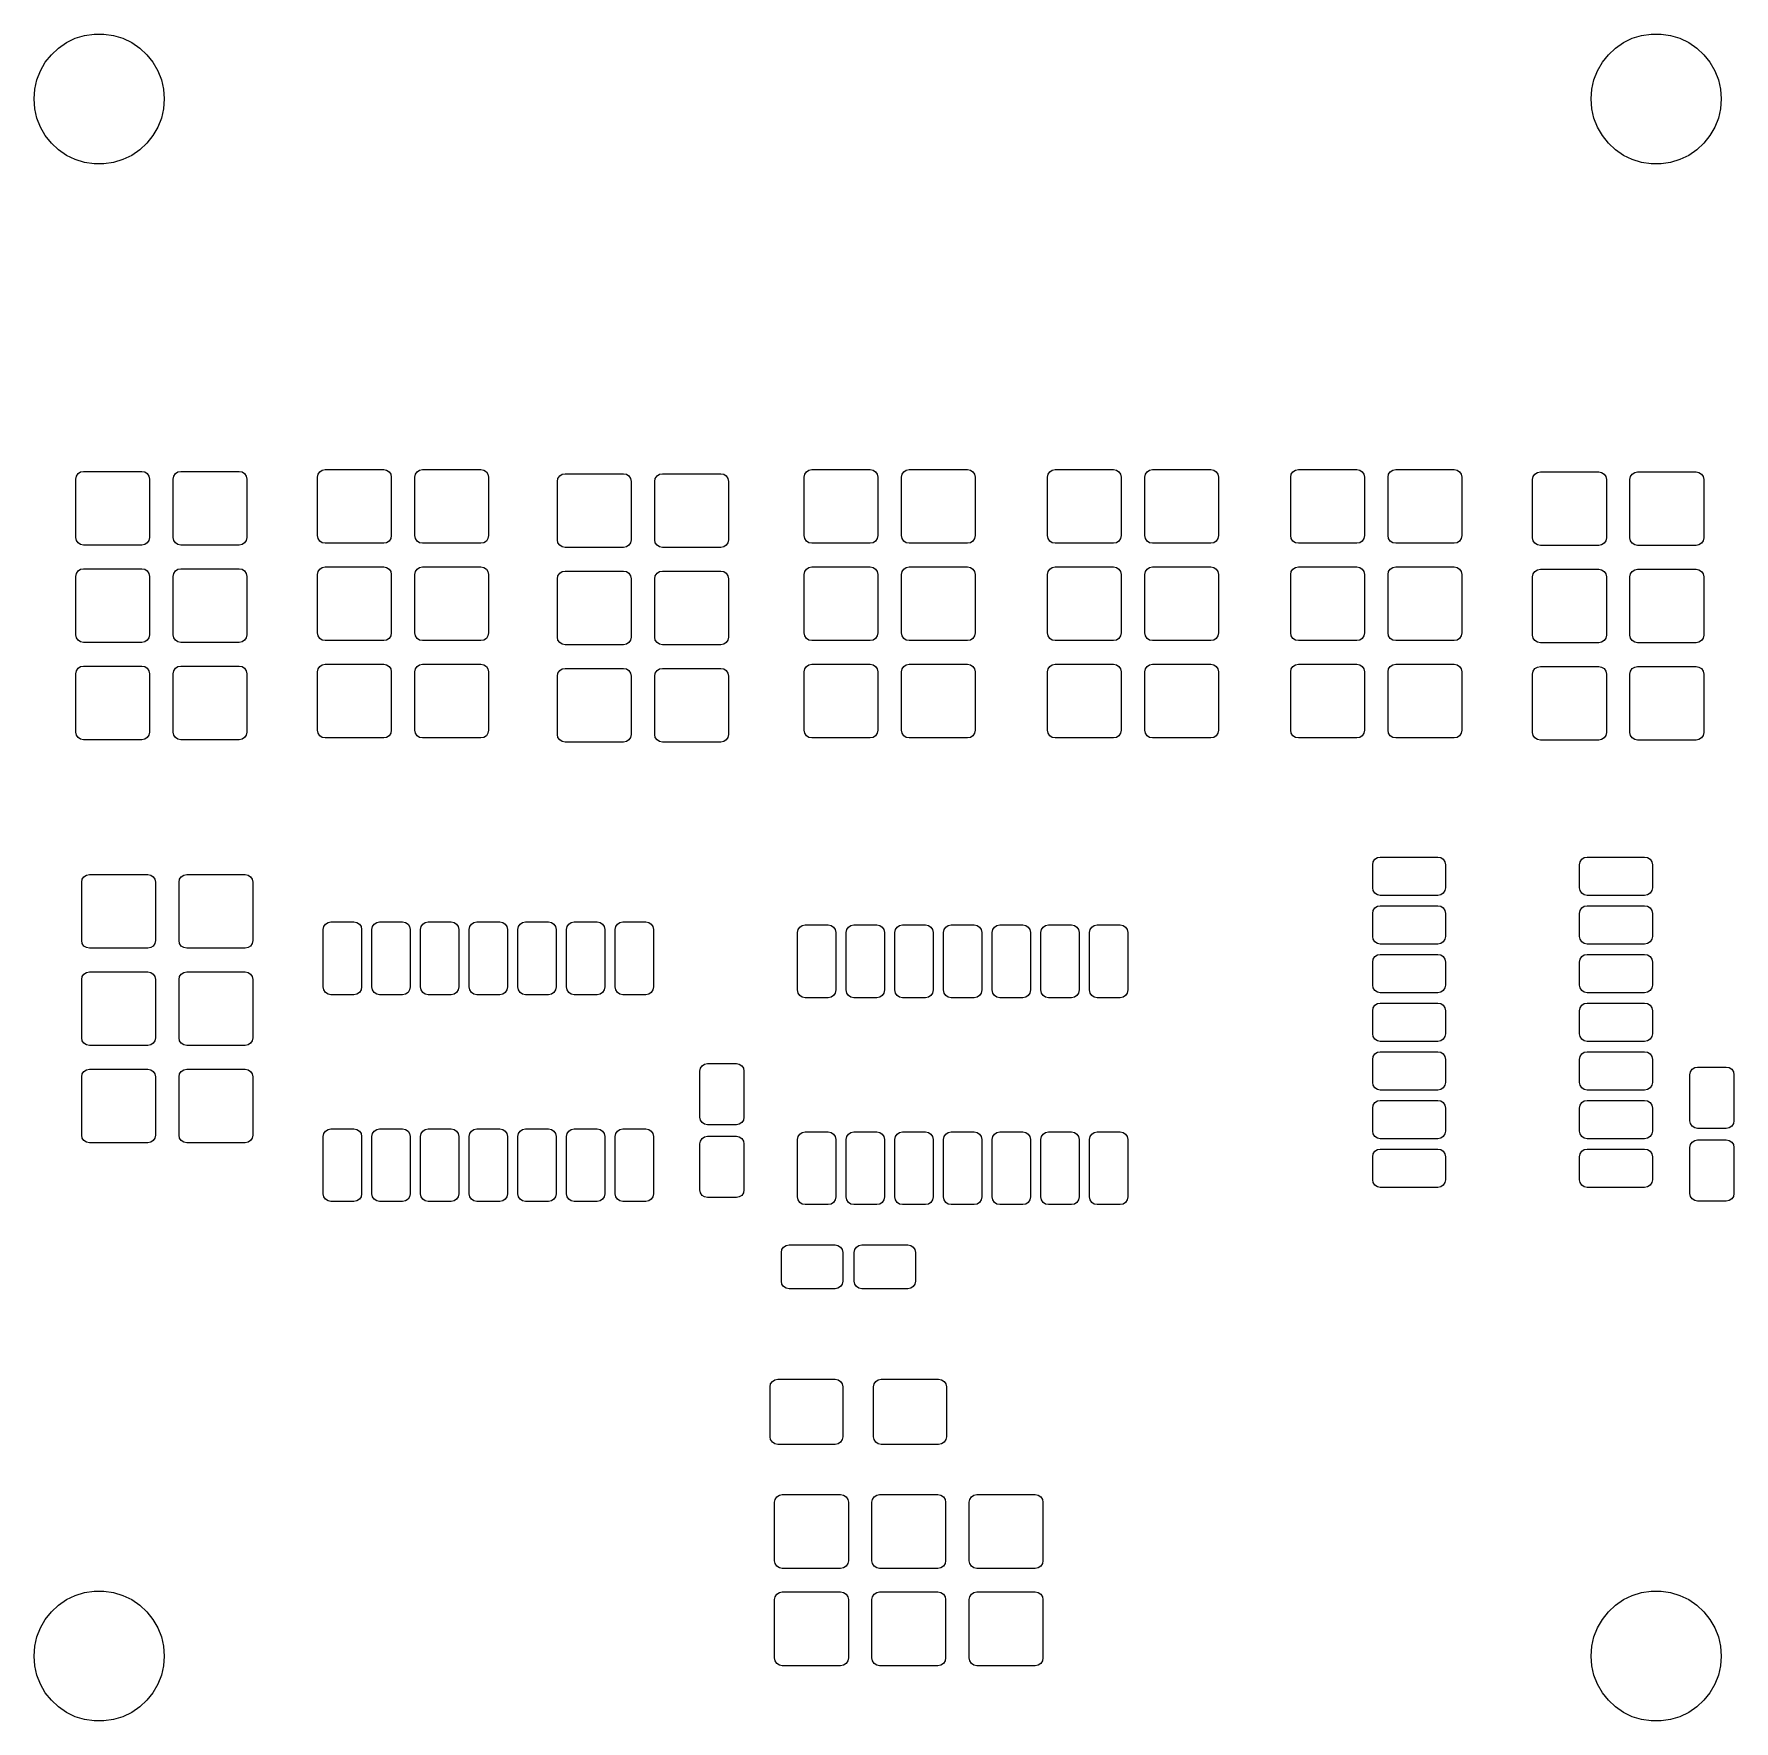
# Model space of a CAD drawing. Extents: x 4.33 to 6.08, y -6.87 to -5.13.
import ezdxf

# ---------------------------------------------------------------- set-up
doc = ezdxf.new("R2010")
doc.units = 0
doc.header["$MEASUREMENT"] = 0
doc.layers.add('BLACK', color=7, linetype='CONTINUOUS')

msp = doc.modelspace()

# ---------------------------------------------------------------- linework, layer by layer
at = {"layer": 'BLACK', "linetype": 'CONTINUOUS'}
for p, q in [((4.3755, -5.1377), (4.3851, -5.1347)), ((4.3851, -5.1347), (4.395, -5.1333)), ((4.395, -5.1333), (4.405, -5.1333)), ((4.405, -5.1333), (4.4149, -5.1347)), ((4.4149, -5.1347), (4.4245, -5.1377)), ((5.9755, -5.1377), (5.9851, -5.1347)), ((5.9851, -5.1347), (5.995, -5.1333)), ((5.995, -5.1333), (6.005, -5.1333)), ((6.005, -5.1333), (6.0149, -5.1347)), ((6.0149, -5.1347), (6.0245, -5.1377)), ((4.3509, -5.1545), (4.3583, -5.1477)), ((4.3583, -5.1477), (4.3665, -5.142)), ((4.3665, -5.142), (4.3755, -5.1377)), ((4.4245, -5.1377), (4.4335, -5.142)), ((4.4335, -5.142), (4.4417, -5.1477)), ((4.4417, -5.1477), (4.4491, -5.1545)), ((5.9509, -5.1545), (5.9583, -5.1477)), ((5.9583, -5.1477), (5.9665, -5.142)), ((5.9665, -5.142), (5.9755, -5.1377)), ((6.0245, -5.1377), (6.0335, -5.142)), ((6.0335, -5.142), (6.0417, -5.1477)), ((6.0417, -5.1477), (6.0491, -5.1545)), ((4.3397, -5.171), (4.3447, -5.1623)), ((4.3447, -5.1623), (4.3509, -5.1545)), ((4.4491, -5.1545), (4.4553, -5.1623)), ((4.4553, -5.1623), (4.4603, -5.171)), ((5.9397, -5.171), (5.9447, -5.1623)), ((5.9447, -5.1623), (5.9509, -5.1545)), ((6.0491, -5.1545), (6.0553, -5.1623)), ((6.0553, -5.1623), (6.0603, -5.171)), ((4.3338, -5.19), (4.336, -5.1803)), ((4.336, -5.1803), (4.3397, -5.171)), ((4.4603, -5.171), (4.464, -5.1803)), ((4.464, -5.1803), (4.4662, -5.19)), ((5.9338, -5.19), (5.936, -5.1803)), ((5.936, -5.1803), (5.9397, -5.171)), ((6.0603, -5.171), (6.064, -5.1803)), ((6.064, -5.1803), (6.0662, -5.19)), ((4.3331, -5.2), (4.3338, -5.19)), ((4.3338, -5.21), (4.3331, -5.2)), ((4.4662, -5.19), (4.4669, -5.2)), ((4.4669, -5.2), (4.4662, -5.21)), ((5.9331, -5.2), (5.9338, -5.19)), ((5.9338, -5.21), (5.9331, -5.2)), ((6.0662, -5.19), (6.0669, -5.2)), ((6.0669, -5.2), (6.0662, -5.21)), ((4.336, -5.2197), (4.3338, -5.21)), ((4.3397, -5.229), (4.336, -5.2197)), ((4.464, -5.2197), (4.4603, -5.229)), ((4.4662, -5.21), (4.464, -5.2197)), ((5.936, -5.2197), (5.9338, -5.21)), ((5.9397, -5.229), (5.936, -5.2197)), ((6.064, -5.2197), (6.0603, -5.229)), ((6.0662, -5.21), (6.064, -5.2197)), ((4.3447, -5.2377), (4.3397, -5.229)), ((4.3509, -5.2455), (4.3447, -5.2377)), ((4.4553, -5.2377), (4.4491, -5.2455)), ((4.4603, -5.229), (4.4553, -5.2377)), ((5.9447, -5.2377), (5.9397, -5.229)), ((5.9509, -5.2455), (5.9447, -5.2377)), ((6.0553, -5.2377), (6.0491, -5.2455)), ((6.0603, -5.229), (6.0553, -5.2377)), ((4.3583, -5.2523), (4.3509, -5.2455)), ((4.3665, -5.258), (4.3583, -5.2523)), ((4.3755, -5.2623), (4.3665, -5.258)), ((4.4335, -5.258), (4.4245, -5.2623)), ((4.4417, -5.2523), (4.4335, -5.258)), ((4.4491, -5.2455), (4.4417, -5.2523)), ((5.9583, -5.2523), (5.9509, -5.2455)), ((5.9665, -5.258), (5.9583, -5.2523)), ((5.9755, -5.2623), (5.9665, -5.258)), ((6.0335, -5.258), (6.0245, -5.2623)), ((6.0417, -5.2523), (6.0335, -5.258)), ((6.0491, -5.2455), (6.0417, -5.2523)), ((4.3851, -5.2653), (4.3755, -5.2623)), ((4.395, -5.2667), (4.3851, -5.2653)), ((4.405, -5.2667), (4.395, -5.2667)), ((4.4149, -5.2653), (4.405, -5.2667)), ((4.4245, -5.2623), (4.4149, -5.2653)), ((5.9851, -5.2653), (5.9755, -5.2623)), ((5.995, -5.2667), (5.9851, -5.2653)), ((6.005, -5.2667), (5.995, -5.2667)), ((6.0149, -5.2653), (6.005, -5.2667)), ((6.0245, -5.2623), (6.0149, -5.2653)), ((4.3761, -5.5906), (4.3767, -5.5876)), ((4.3767, -5.5876), (4.3784, -5.585)), ((4.3784, -5.585), (4.3809, -5.5833)), ((4.3809, -5.5833), (4.3839, -5.5827)), ((4.3839, -5.5827), (4.4439, -5.5827)), ((4.4439, -5.5827), (4.447, -5.5833)), ((4.447, -5.5833), (4.4495, -5.585)), ((4.4495, -5.585), (4.4512, -5.5876)), ((4.4512, -5.5876), (4.4518, -5.5906)), ((4.4761, -5.5906), (4.4767, -5.5876)), ((4.4767, -5.5876), (4.4784, -5.585)), ((4.4784, -5.585), (4.4809, -5.5833)), ((4.4809, -5.5833), (4.4839, -5.5827)), ((4.4839, -5.5827), (4.5439, -5.5827)), ((4.5439, -5.5827), (4.547, -5.5833)), ((4.547, -5.5833), (4.5495, -5.585)), ((4.5495, -5.585), (4.5512, -5.5876)), ((4.5512, -5.5876), (4.5518, -5.5906)), ((4.6245, -5.5887), (4.6251, -5.5857)), ((4.6245, -5.6487), (4.6245, -5.5887)), ((4.6251, -5.5857), (4.6268, -5.5831)), ((4.6268, -5.5831), (4.6293, -5.5814)), ((4.6293, -5.5814), (4.6324, -5.5808)), ((4.6324, -5.5808), (4.6924, -5.5808)), ((4.6924, -5.5808), (4.6954, -5.5814)), ((4.6954, -5.5814), (4.6979, -5.5831)), ((4.6979, -5.5831), (4.6996, -5.5857)), ((4.6996, -5.5857), (4.7002, -5.5887)), ((4.7002, -5.5887), (4.7002, -5.6487)), ((4.7245, -5.5887), (4.7251, -5.5857)), ((4.7245, -5.6487), (4.7245, -5.5887)), ((4.7251, -5.5857), (4.7268, -5.5831)), ((4.7268, -5.5831), (4.7293, -5.5814)), ((4.7293, -5.5814), (4.7324, -5.5808)), ((4.7324, -5.5808), (4.7924, -5.5808)), ((4.7924, -5.5808), (4.7954, -5.5814)), ((4.7954, -5.5814), (4.7979, -5.5831)), ((4.7979, -5.5831), (4.7996, -5.5857)), ((4.7996, -5.5857), (4.8002, -5.5887)), ((4.8002, -5.5887), (4.8002, -5.6487)), ((4.8709, -5.593), (4.8715, -5.5899)), ((4.8715, -5.5899), (4.8733, -5.5874)), ((4.8733, -5.5874), (4.8758, -5.5857)), ((4.8758, -5.5857), (4.8788, -5.5851)), ((4.8788, -5.5851), (4.9388, -5.5851)), ((4.9388, -5.5851), (4.9418, -5.5857)), ((4.9418, -5.5857), (4.9444, -5.5874)), ((4.9444, -5.5874), (4.9461, -5.5899)), ((4.9461, -5.5899), (4.9467, -5.593)), ((4.9709, -5.593), (4.9715, -5.5899)), ((4.9715, -5.5899), (4.9733, -5.5874)), ((4.9733, -5.5874), (4.9758, -5.5857)), ((4.9758, -5.5857), (4.9788, -5.5851)), ((4.9788, -5.5851), (5.0388, -5.5851)), ((5.0388, -5.5851), (5.0418, -5.5857)), ((5.0418, -5.5857), (5.0444, -5.5874)), ((5.0444, -5.5874), (5.0461, -5.5899)), ((5.0461, -5.5899), (5.0467, -5.593)), ((5.1245, -5.5887), (5.1251, -5.5857)), ((5.1245, -5.6487), (5.1245, -5.5887)), ((5.1251, -5.5857), (5.1268, -5.5831)), ((5.1268, -5.5831), (5.1293, -5.5814)), ((5.1293, -5.5814), (5.1324, -5.5808)), ((5.1324, -5.5808), (5.1924, -5.5808)), ((5.1924, -5.5808), (5.1954, -5.5814)), ((5.1954, -5.5814), (5.1979, -5.5831)), ((5.1979, -5.5831), (5.1996, -5.5857)), ((5.1996, -5.5857), (5.2002, -5.5887)), ((5.2002, -5.5887), (5.2002, -5.6487)), ((5.2245, -5.5887), (5.2251, -5.5857)), ((5.2245, -5.6487), (5.2245, -5.5887)), ((5.2251, -5.5857), (5.2268, -5.5831)), ((5.2268, -5.5831), (5.2293, -5.5814)), ((5.2293, -5.5814), (5.2324, -5.5808)), ((5.2324, -5.5808), (5.2924, -5.5808)), ((5.2924, -5.5808), (5.2954, -5.5814)), ((5.2954, -5.5814), (5.2979, -5.5831)), ((5.2979, -5.5831), (5.2996, -5.5857)), ((5.2996, -5.5857), (5.3002, -5.5887)), ((5.3002, -5.5887), (5.3002, -5.6487)), ((5.3745, -5.5887), (5.3751, -5.5857)), ((5.3745, -5.6487), (5.3745, -5.5887)), ((5.3751, -5.5857), (5.3768, -5.5831)), ((5.3768, -5.5831), (5.3793, -5.5814)), ((5.3793, -5.5814), (5.3824, -5.5808)), ((5.3824, -5.5808), (5.4424, -5.5808)), ((5.4424, -5.5808), (5.4454, -5.5814)), ((5.4454, -5.5814), (5.4479, -5.5831)), ((5.4479, -5.5831), (5.4496, -5.5857)), ((5.4496, -5.5857), (5.4502, -5.5887)), ((5.4502, -5.5887), (5.4502, -5.6487)), ((5.4745, -5.5887), (5.4751, -5.5857)), ((5.4745, -5.6487), (5.4745, -5.5887)), ((5.4751, -5.5857), (5.4768, -5.5831)), ((5.4768, -5.5831), (5.4793, -5.5814)), ((5.4793, -5.5814), (5.4824, -5.5808)), ((5.4824, -5.5808), (5.5424, -5.5808)), ((5.5424, -5.5808), (5.5454, -5.5814)), ((5.5454, -5.5814), (5.5479, -5.5831)), ((5.5479, -5.5831), (5.5496, -5.5857)), ((5.5496, -5.5857), (5.5502, -5.5887)), ((5.5502, -5.5887), (5.5502, -5.6487)), ((5.6245, -5.5887), (5.6251, -5.5857)), ((5.6245, -5.6487), (5.6245, -5.5887)), ((5.6251, -5.5857), (5.6268, -5.5831)), ((5.6268, -5.5831), (5.6293, -5.5814)), ((5.6293, -5.5814), (5.6324, -5.5808)), ((5.6324, -5.5808), (5.6924, -5.5808)), ((5.6924, -5.5808), (5.6954, -5.5814)), ((5.6954, -5.5814), (5.6979, -5.5831)), ((5.6979, -5.5831), (5.6996, -5.5857)), ((5.6996, -5.5857), (5.7002, -5.5887)), ((5.7002, -5.5887), (5.7002, -5.6487)), ((5.7245, -5.5887), (5.7251, -5.5857)), ((5.7245, -5.6487), (5.7245, -5.5887)), ((5.7251, -5.5857), (5.7268, -5.5831)), ((5.7268, -5.5831), (5.7293, -5.5814)), ((5.7293, -5.5814), (5.7324, -5.5808)), ((5.7324, -5.5808), (5.7924, -5.5808)), ((5.7924, -5.5808), (5.7954, -5.5814)), ((5.7954, -5.5814), (5.7979, -5.5831)), ((5.7979, -5.5831), (5.7996, -5.5857)), ((5.7996, -5.5857), (5.8002, -5.5887)), ((5.8002, -5.5887), (5.8002, -5.6487)), ((5.8731, -5.591), (5.8737, -5.588)), ((5.8737, -5.588), (5.8754, -5.5854)), ((5.8754, -5.5854), (5.878, -5.5837)), ((5.878, -5.5837), (5.881, -5.5831)), ((5.881, -5.5831), (5.941, -5.5831)), ((5.941, -5.5831), (5.944, -5.5837)), ((5.944, -5.5837), (5.9466, -5.5854)), ((5.9466, -5.5854), (5.9483, -5.588)), ((5.9483, -5.588), (5.9489, -5.591)), ((5.9731, -5.591), (5.9737, -5.588)), ((5.9737, -5.588), (5.9754, -5.5854)), ((5.9754, -5.5854), (5.978, -5.5837)), ((5.978, -5.5837), (5.981, -5.5831)), ((5.981, -5.5831), (6.041, -5.5831)), ((6.041, -5.5831), (6.044, -5.5837)), ((6.044, -5.5837), (6.0466, -5.5854)), ((6.0466, -5.5854), (6.0483, -5.588)), ((6.0483, -5.588), (6.0489, -5.591)), ((4.3761, -5.6506), (4.3761, -5.5906)), ((4.4518, -5.5906), (4.4518, -5.6506)), ((4.4761, -5.6506), (4.4761, -5.5906)), ((4.5518, -5.5906), (4.5518, -5.6506)), ((4.8709, -5.653), (4.8709, -5.593)), ((4.9467, -5.593), (4.9467, -5.653)), ((4.9709, -5.653), (4.9709, -5.593)), ((5.0467, -5.593), (5.0467, -5.653)), ((5.8731, -5.651), (5.8731, -5.591)), ((5.9489, -5.591), (5.9489, -5.651)), ((5.9731, -5.651), (5.9731, -5.591)), ((6.0489, -5.591), (6.0489, -5.651)), ((4.3767, -5.6536), (4.3761, -5.6506)), ((4.3784, -5.6562), (4.3767, -5.6536)), ((4.3809, -5.6579), (4.3784, -5.6562)), ((4.3839, -5.6585), (4.3809, -5.6579)), ((4.4439, -5.6585), (4.3839, -5.6585)), ((4.447, -5.6579), (4.4439, -5.6585)), ((4.4495, -5.6562), (4.447, -5.6579)), ((4.4512, -5.6536), (4.4495, -5.6562)), ((4.4518, -5.6506), (4.4512, -5.6536)), ((4.4767, -5.6536), (4.4761, -5.6506)), ((4.4784, -5.6562), (4.4767, -5.6536)), ((4.4809, -5.6579), (4.4784, -5.6562)), ((4.4839, -5.6585), (4.4809, -5.6579)), ((4.5439, -5.6585), (4.4839, -5.6585)), ((4.547, -5.6579), (4.5439, -5.6585)), ((4.5495, -5.6562), (4.547, -5.6579)), ((4.5512, -5.6536), (4.5495, -5.6562)), ((4.5518, -5.6506), (4.5512, -5.6536)), ((4.6251, -5.6517), (4.6245, -5.6487)), ((4.6268, -5.6543), (4.6251, -5.6517)), ((4.6293, -5.656), (4.6268, -5.6543)), ((4.6324, -5.6566), (4.6293, -5.656)), ((4.6924, -5.6566), (4.6324, -5.6566)), ((4.6954, -5.656), (4.6924, -5.6566)), ((4.6979, -5.6543), (4.6954, -5.656)), ((4.6996, -5.6517), (4.6979, -5.6543)), ((4.7002, -5.6487), (4.6996, -5.6517)), ((4.7251, -5.6517), (4.7245, -5.6487)), ((4.7268, -5.6543), (4.7251, -5.6517)), ((4.7293, -5.656), (4.7268, -5.6543)), ((4.7324, -5.6566), (4.7293, -5.656)), ((4.7924, -5.6566), (4.7324, -5.6566)), ((4.7954, -5.656), (4.7924, -5.6566)), ((4.7979, -5.6543), (4.7954, -5.656)), ((4.7996, -5.6517), (4.7979, -5.6543)), ((4.8002, -5.6487), (4.7996, -5.6517)), ((4.8715, -5.656), (4.8709, -5.653)), ((4.8733, -5.6585), (4.8715, -5.656)), ((4.8758, -5.6602), (4.8733, -5.6585)), ((4.9444, -5.6585), (4.9418, -5.6602)), ((4.9461, -5.656), (4.9444, -5.6585)), ((4.9467, -5.653), (4.9461, -5.656)), ((4.9715, -5.656), (4.9709, -5.653)), ((4.9733, -5.6585), (4.9715, -5.656)), ((4.9758, -5.6602), (4.9733, -5.6585)), ((5.0444, -5.6585), (5.0418, -5.6602)), ((5.0461, -5.656), (5.0444, -5.6585)), ((5.0467, -5.653), (5.0461, -5.656)), ((5.1251, -5.6517), (5.1245, -5.6487)), ((5.1268, -5.6543), (5.1251, -5.6517)), ((5.1293, -5.656), (5.1268, -5.6543)), ((5.1324, -5.6566), (5.1293, -5.656)), ((5.1924, -5.6566), (5.1324, -5.6566)), ((5.1954, -5.656), (5.1924, -5.6566)), ((5.1979, -5.6543), (5.1954, -5.656)), ((5.1996, -5.6517), (5.1979, -5.6543)), ((5.2002, -5.6487), (5.1996, -5.6517)), ((5.2251, -5.6517), (5.2245, -5.6487)), ((5.2268, -5.6543), (5.2251, -5.6517)), ((5.2293, -5.656), (5.2268, -5.6543)), ((5.2324, -5.6566), (5.2293, -5.656)), ((5.2924, -5.6566), (5.2324, -5.6566)), ((5.2954, -5.656), (5.2924, -5.6566)), ((5.2979, -5.6543), (5.2954, -5.656)), ((5.2996, -5.6517), (5.2979, -5.6543)), ((5.3002, -5.6487), (5.2996, -5.6517)), ((5.3751, -5.6517), (5.3745, -5.6487)), ((5.3768, -5.6543), (5.3751, -5.6517)), ((5.3793, -5.656), (5.3768, -5.6543)), ((5.3824, -5.6566), (5.3793, -5.656)), ((5.4424, -5.6566), (5.3824, -5.6566)), ((5.4454, -5.656), (5.4424, -5.6566)), ((5.4479, -5.6543), (5.4454, -5.656)), ((5.4496, -5.6517), (5.4479, -5.6543)), ((5.4502, -5.6487), (5.4496, -5.6517)), ((5.4751, -5.6517), (5.4745, -5.6487)), ((5.4768, -5.6543), (5.4751, -5.6517)), ((5.4793, -5.656), (5.4768, -5.6543)), ((5.4824, -5.6566), (5.4793, -5.656)), ((5.5424, -5.6566), (5.4824, -5.6566)), ((5.5454, -5.656), (5.5424, -5.6566)), ((5.5479, -5.6543), (5.5454, -5.656)), ((5.5496, -5.6517), (5.5479, -5.6543)), ((5.5502, -5.6487), (5.5496, -5.6517)), ((5.6251, -5.6517), (5.6245, -5.6487)), ((5.6268, -5.6543), (5.6251, -5.6517)), ((5.6293, -5.656), (5.6268, -5.6543)), ((5.6324, -5.6566), (5.6293, -5.656)), ((5.6924, -5.6566), (5.6324, -5.6566)), ((5.6954, -5.656), (5.6924, -5.6566)), ((5.6979, -5.6543), (5.6954, -5.656)), ((5.6996, -5.6517), (5.6979, -5.6543)), ((5.7002, -5.6487), (5.6996, -5.6517)), ((5.7251, -5.6517), (5.7245, -5.6487)), ((5.7268, -5.6543), (5.7251, -5.6517)), ((5.7293, -5.656), (5.7268, -5.6543)), ((5.7324, -5.6566), (5.7293, -5.656)), ((5.7924, -5.6566), (5.7324, -5.6566)), ((5.7954, -5.656), (5.7924, -5.6566)), ((5.7979, -5.6543), (5.7954, -5.656)), ((5.7996, -5.6517), (5.7979, -5.6543)), ((5.8002, -5.6487), (5.7996, -5.6517)), ((5.8737, -5.654), (5.8731, -5.651)), ((5.8754, -5.6566), (5.8737, -5.654)), ((5.878, -5.6583), (5.8754, -5.6566)), ((5.881, -5.6589), (5.878, -5.6583)), ((5.941, -5.6589), (5.881, -5.6589)), ((5.944, -5.6583), (5.941, -5.6589)), ((5.9466, -5.6566), (5.944, -5.6583)), ((5.9483, -5.654), (5.9466, -5.6566)), ((5.9489, -5.651), (5.9483, -5.654)), ((5.9737, -5.654), (5.9731, -5.651)), ((5.9754, -5.6566), (5.9737, -5.654)), ((5.978, -5.6583), (5.9754, -5.6566)), ((5.981, -5.6589), (5.978, -5.6583)), ((6.041, -5.6589), (5.981, -5.6589)), ((6.044, -5.6583), (6.041, -5.6589)), ((6.0466, -5.6566), (6.044, -5.6583)), ((6.0483, -5.654), (6.0466, -5.6566)), ((6.0489, -5.651), (6.0483, -5.654)), ((4.8788, -5.6608), (4.8758, -5.6602)), ((4.9388, -5.6608), (4.8788, -5.6608)), ((4.9418, -5.6602), (4.9388, -5.6608)), ((4.9788, -5.6608), (4.9758, -5.6602)), ((5.0388, -5.6608), (4.9788, -5.6608)), ((5.0418, -5.6602), (5.0388, -5.6608)), ((4.3761, -5.6906), (4.3767, -5.6876)), ((4.3761, -5.7506), (4.3761, -5.6906)), ((4.3767, -5.6876), (4.3784, -5.685)), ((4.3784, -5.685), (4.3809, -5.6833)), ((4.3809, -5.6833), (4.3839, -5.6827)), ((4.3839, -5.6827), (4.4439, -5.6827)), ((4.4439, -5.6827), (4.447, -5.6833)), ((4.447, -5.6833), (4.4495, -5.685)), ((4.4495, -5.685), (4.4512, -5.6876)), ((4.4512, -5.6876), (4.4518, -5.6906)), ((4.4518, -5.6906), (4.4518, -5.7506)), ((4.4761, -5.6906), (4.4767, -5.6876)), ((4.4761, -5.7506), (4.4761, -5.6906)), ((4.4767, -5.6876), (4.4784, -5.685)), ((4.4784, -5.685), (4.4809, -5.6833)), ((4.4809, -5.6833), (4.4839, -5.6827)), ((4.4839, -5.6827), (4.5439, -5.6827)), ((4.5439, -5.6827), (4.547, -5.6833)), ((4.547, -5.6833), (4.5495, -5.685)), ((4.5495, -5.685), (4.5512, -5.6876)), ((4.5512, -5.6876), (4.5518, -5.6906)), ((4.5518, -5.6906), (4.5518, -5.7506)), ((4.6245, -5.6887), (4.6251, -5.6857)), ((4.6245, -5.7487), (4.6245, -5.6887)), ((4.6251, -5.6857), (4.6268, -5.6831)), ((4.6268, -5.6831), (4.6293, -5.6814)), ((4.6293, -5.6814), (4.6324, -5.6808)), ((4.6324, -5.6808), (4.6924, -5.6808)), ((4.6924, -5.6808), (4.6954, -5.6814)), ((4.6954, -5.6814), (4.6979, -5.6831)), ((4.6979, -5.6831), (4.6996, -5.6857)), ((4.6996, -5.6857), (4.7002, -5.6887)), ((4.7002, -5.6887), (4.7002, -5.7487)), ((4.7245, -5.6887), (4.7251, -5.6857)), ((4.7245, -5.7487), (4.7245, -5.6887)), ((4.7251, -5.6857), (4.7268, -5.6831)), ((4.7268, -5.6831), (4.7293, -5.6814)), ((4.7293, -5.6814), (4.7324, -5.6808)), ((4.7324, -5.6808), (4.7924, -5.6808)), ((4.7924, -5.6808), (4.7954, -5.6814)), ((4.7954, -5.6814), (4.7979, -5.6831)), ((4.7979, -5.6831), (4.7996, -5.6857)), ((4.7996, -5.6857), (4.8002, -5.6887)), ((4.8002, -5.6887), (4.8002, -5.7487)), ((4.8709, -5.693), (4.8715, -5.6899)), ((4.8709, -5.753), (4.8709, -5.693)), ((4.8715, -5.6899), (4.8733, -5.6874)), ((4.8733, -5.6874), (4.8758, -5.6857)), ((4.8758, -5.6857), (4.8788, -5.6851)), ((4.8788, -5.6851), (4.9388, -5.6851)), ((4.9388, -5.6851), (4.9418, -5.6857)), ((4.9418, -5.6857), (4.9444, -5.6874)), ((4.9444, -5.6874), (4.9461, -5.6899)), ((4.9461, -5.6899), (4.9467, -5.693)), ((4.9467, -5.693), (4.9467, -5.753)), ((4.9709, -5.693), (4.9715, -5.6899)), ((4.9709, -5.753), (4.9709, -5.693)), ((4.9715, -5.6899), (4.9733, -5.6874)), ((4.9733, -5.6874), (4.9758, -5.6857)), ((4.9758, -5.6857), (4.9788, -5.6851)), ((4.9788, -5.6851), (5.0388, -5.6851)), ((5.0388, -5.6851), (5.0418, -5.6857)), ((5.0418, -5.6857), (5.0444, -5.6874)), ((5.0444, -5.6874), (5.0461, -5.6899)), ((5.0461, -5.6899), (5.0467, -5.693)), ((5.0467, -5.693), (5.0467, -5.753)), ((5.1245, -5.6887), (5.1251, -5.6857)), ((5.1245, -5.7487), (5.1245, -5.6887)), ((5.1251, -5.6857), (5.1268, -5.6831)), ((5.1268, -5.6831), (5.1293, -5.6814)), ((5.1293, -5.6814), (5.1324, -5.6808)), ((5.1324, -5.6808), (5.1924, -5.6808)), ((5.1924, -5.6808), (5.1954, -5.6814)), ((5.1954, -5.6814), (5.1979, -5.6831)), ((5.1979, -5.6831), (5.1996, -5.6857)), ((5.1996, -5.6857), (5.2002, -5.6887)), ((5.2002, -5.6887), (5.2002, -5.7487)), ((5.2245, -5.6887), (5.2251, -5.6857)), ((5.2245, -5.7487), (5.2245, -5.6887)), ((5.2251, -5.6857), (5.2268, -5.6831)), ((5.2268, -5.6831), (5.2293, -5.6814)), ((5.2293, -5.6814), (5.2324, -5.6808)), ((5.2324, -5.6808), (5.2924, -5.6808)), ((5.2924, -5.6808), (5.2954, -5.6814)), ((5.2954, -5.6814), (5.2979, -5.6831)), ((5.2979, -5.6831), (5.2996, -5.6857)), ((5.2996, -5.6857), (5.3002, -5.6887)), ((5.3002, -5.6887), (5.3002, -5.7487)), ((5.3745, -5.6887), (5.3751, -5.6857)), ((5.3745, -5.7487), (5.3745, -5.6887)), ((5.3751, -5.6857), (5.3768, -5.6831)), ((5.3768, -5.6831), (5.3793, -5.6814)), ((5.3793, -5.6814), (5.3824, -5.6808)), ((5.3824, -5.6808), (5.4424, -5.6808)), ((5.4424, -5.6808), (5.4454, -5.6814)), ((5.4454, -5.6814), (5.4479, -5.6831)), ((5.4479, -5.6831), (5.4496, -5.6857)), ((5.4496, -5.6857), (5.4502, -5.6887)), ((5.4502, -5.6887), (5.4502, -5.7487)), ((5.4745, -5.6887), (5.4751, -5.6857)), ((5.4745, -5.7487), (5.4745, -5.6887)), ((5.4751, -5.6857), (5.4768, -5.6831)), ((5.4768, -5.6831), (5.4793, -5.6814)), ((5.4793, -5.6814), (5.4824, -5.6808)), ((5.4824, -5.6808), (5.5424, -5.6808)), ((5.5424, -5.6808), (5.5454, -5.6814)), ((5.5454, -5.6814), (5.5479, -5.6831)), ((5.5479, -5.6831), (5.5496, -5.6857)), ((5.5496, -5.6857), (5.5502, -5.6887)), ((5.5502, -5.6887), (5.5502, -5.7487)), ((5.6245, -5.6887), (5.6251, -5.6857)), ((5.6245, -5.7487), (5.6245, -5.6887)), ((5.6251, -5.6857), (5.6268, -5.6831)), ((5.6268, -5.6831), (5.6293, -5.6814)), ((5.6293, -5.6814), (5.6324, -5.6808)), ((5.6324, -5.6808), (5.6924, -5.6808)), ((5.6924, -5.6808), (5.6954, -5.6814)), ((5.6954, -5.6814), (5.6979, -5.6831)), ((5.6979, -5.6831), (5.6996, -5.6857)), ((5.6996, -5.6857), (5.7002, -5.6887)), ((5.7002, -5.6887), (5.7002, -5.7487)), ((5.7245, -5.6887), (5.7251, -5.6857)), ((5.7245, -5.7487), (5.7245, -5.6887)), ((5.7251, -5.6857), (5.7268, -5.6831)), ((5.7268, -5.6831), (5.7293, -5.6814)), ((5.7293, -5.6814), (5.7324, -5.6808)), ((5.7324, -5.6808), (5.7924, -5.6808)), ((5.7924, -5.6808), (5.7954, -5.6814)), ((5.7954, -5.6814), (5.7979, -5.6831)), ((5.7979, -5.6831), (5.7996, -5.6857)), ((5.7996, -5.6857), (5.8002, -5.6887)), ((5.8002, -5.6887), (5.8002, -5.7487)), ((5.8731, -5.691), (5.8737, -5.688)), ((5.8731, -5.751), (5.8731, -5.691)), ((5.8737, -5.688), (5.8754, -5.6854)), ((5.8754, -5.6854), (5.878, -5.6837)), ((5.878, -5.6837), (5.881, -5.6831)), ((5.881, -5.6831), (5.941, -5.6831)), ((5.941, -5.6831), (5.944, -5.6837)), ((5.944, -5.6837), (5.9466, -5.6854)), ((5.9466, -5.6854), (5.9483, -5.688)), ((5.9483, -5.688), (5.9489, -5.691)), ((5.9489, -5.691), (5.9489, -5.751)), ((5.9731, -5.691), (5.9737, -5.688)), ((5.9731, -5.751), (5.9731, -5.691)), ((5.9737, -5.688), (5.9754, -5.6854)), ((5.9754, -5.6854), (5.978, -5.6837)), ((5.978, -5.6837), (5.981, -5.6831)), ((5.981, -5.6831), (6.041, -5.6831)), ((6.041, -5.6831), (6.044, -5.6837)), ((6.044, -5.6837), (6.0466, -5.6854)), ((6.0466, -5.6854), (6.0483, -5.688)), ((6.0483, -5.688), (6.0489, -5.691)), ((6.0489, -5.691), (6.0489, -5.751)), ((4.3767, -5.7536), (4.3761, -5.7506)), ((4.3784, -5.7562), (4.3767, -5.7536)), ((4.3809, -5.7579), (4.3784, -5.7562)), ((4.3839, -5.7585), (4.3809, -5.7579)), ((4.4439, -5.7585), (4.3839, -5.7585)), ((4.447, -5.7579), (4.4439, -5.7585)), ((4.4495, -5.7562), (4.447, -5.7579)), ((4.4512, -5.7536), (4.4495, -5.7562)), ((4.4518, -5.7506), (4.4512, -5.7536)), ((4.4767, -5.7536), (4.4761, -5.7506)), ((4.4784, -5.7562), (4.4767, -5.7536)), ((4.4809, -5.7579), (4.4784, -5.7562)), ((4.4839, -5.7585), (4.4809, -5.7579)), ((4.5439, -5.7585), (4.4839, -5.7585)), ((4.547, -5.7579), (4.5439, -5.7585)), ((4.5495, -5.7562), (4.547, -5.7579)), ((4.5512, -5.7536), (4.5495, -5.7562)), ((4.5518, -5.7506), (4.5512, -5.7536)), ((4.6251, -5.7517), (4.6245, -5.7487)), ((4.6268, -5.7543), (4.6251, -5.7517)), ((4.6293, -5.756), (4.6268, -5.7543)), ((4.6324, -5.7566), (4.6293, -5.756)), ((4.6924, -5.7566), (4.6324, -5.7566)), ((4.6954, -5.756), (4.6924, -5.7566)), ((4.6979, -5.7543), (4.6954, -5.756)), ((4.6996, -5.7517), (4.6979, -5.7543)), ((4.7002, -5.7487), (4.6996, -5.7517)), ((4.7251, -5.7517), (4.7245, -5.7487)), ((4.7268, -5.7543), (4.7251, -5.7517)), ((4.7293, -5.756), (4.7268, -5.7543)), ((4.7324, -5.7566), (4.7293, -5.756)), ((4.7924, -5.7566), (4.7324, -5.7566)), ((4.7954, -5.756), (4.7924, -5.7566)), ((4.7979, -5.7543), (4.7954, -5.756)), ((4.7996, -5.7517), (4.7979, -5.7543)), ((4.8002, -5.7487), (4.7996, -5.7517)), ((4.8715, -5.756), (4.8709, -5.753)), ((4.8733, -5.7585), (4.8715, -5.756)), ((4.8758, -5.7602), (4.8733, -5.7585)), ((4.8788, -5.7608), (4.8758, -5.7602)), ((4.9388, -5.7608), (4.8788, -5.7608)), ((4.9418, -5.7602), (4.9388, -5.7608)), ((4.9444, -5.7585), (4.9418, -5.7602)), ((4.9461, -5.756), (4.9444, -5.7585)), ((4.9467, -5.753), (4.9461, -5.756)), ((4.9715, -5.756), (4.9709, -5.753)), ((4.9733, -5.7585), (4.9715, -5.756)), ((4.9758, -5.7602), (4.9733, -5.7585)), ((4.9788, -5.7608), (4.9758, -5.7602)), ((5.0388, -5.7608), (4.9788, -5.7608)), ((5.0418, -5.7602), (5.0388, -5.7608)), ((5.0444, -5.7585), (5.0418, -5.7602)), ((5.0461, -5.756), (5.0444, -5.7585)), ((5.0467, -5.753), (5.0461, -5.756)), ((5.1251, -5.7517), (5.1245, -5.7487)), ((5.1268, -5.7543), (5.1251, -5.7517)), ((5.1293, -5.756), (5.1268, -5.7543)), ((5.1324, -5.7566), (5.1293, -5.756)), ((5.1924, -5.7566), (5.1324, -5.7566)), ((5.1954, -5.756), (5.1924, -5.7566)), ((5.1979, -5.7543), (5.1954, -5.756)), ((5.1996, -5.7517), (5.1979, -5.7543)), ((5.2002, -5.7487), (5.1996, -5.7517)), ((5.2251, -5.7517), (5.2245, -5.7487)), ((5.2268, -5.7543), (5.2251, -5.7517)), ((5.2293, -5.756), (5.2268, -5.7543)), ((5.2324, -5.7566), (5.2293, -5.756)), ((5.2924, -5.7566), (5.2324, -5.7566)), ((5.2954, -5.756), (5.2924, -5.7566)), ((5.2979, -5.7543), (5.2954, -5.756)), ((5.2996, -5.7517), (5.2979, -5.7543)), ((5.3002, -5.7487), (5.2996, -5.7517)), ((5.3751, -5.7517), (5.3745, -5.7487)), ((5.3768, -5.7543), (5.3751, -5.7517)), ((5.3793, -5.756), (5.3768, -5.7543)), ((5.3824, -5.7566), (5.3793, -5.756)), ((5.4424, -5.7566), (5.3824, -5.7566)), ((5.4454, -5.756), (5.4424, -5.7566)), ((5.4479, -5.7543), (5.4454, -5.756)), ((5.4496, -5.7517), (5.4479, -5.7543)), ((5.4502, -5.7487), (5.4496, -5.7517)), ((5.4751, -5.7517), (5.4745, -5.7487)), ((5.4768, -5.7543), (5.4751, -5.7517)), ((5.4793, -5.756), (5.4768, -5.7543)), ((5.4824, -5.7566), (5.4793, -5.756)), ((5.5424, -5.7566), (5.4824, -5.7566)), ((5.5454, -5.756), (5.5424, -5.7566)), ((5.5479, -5.7543), (5.5454, -5.756)), ((5.5496, -5.7517), (5.5479, -5.7543)), ((5.5502, -5.7487), (5.5496, -5.7517)), ((5.6251, -5.7517), (5.6245, -5.7487)), ((5.6268, -5.7543), (5.6251, -5.7517)), ((5.6293, -5.756), (5.6268, -5.7543)), ((5.6324, -5.7566), (5.6293, -5.756)), ((5.6924, -5.7566), (5.6324, -5.7566)), ((5.6954, -5.756), (5.6924, -5.7566)), ((5.6979, -5.7543), (5.6954, -5.756)), ((5.6996, -5.7517), (5.6979, -5.7543)), ((5.7002, -5.7487), (5.6996, -5.7517)), ((5.7251, -5.7517), (5.7245, -5.7487)), ((5.7268, -5.7543), (5.7251, -5.7517)), ((5.7293, -5.756), (5.7268, -5.7543)), ((5.7324, -5.7566), (5.7293, -5.756)), ((5.7924, -5.7566), (5.7324, -5.7566)), ((5.7954, -5.756), (5.7924, -5.7566)), ((5.7979, -5.7543), (5.7954, -5.756)), ((5.7996, -5.7517), (5.7979, -5.7543)), ((5.8002, -5.7487), (5.7996, -5.7517)), ((5.8737, -5.754), (5.8731, -5.751)), ((5.8754, -5.7566), (5.8737, -5.754)), ((5.878, -5.7583), (5.8754, -5.7566)), ((5.881, -5.7589), (5.878, -5.7583)), ((5.941, -5.7589), (5.881, -5.7589)), ((5.944, -5.7583), (5.941, -5.7589)), ((5.9466, -5.7566), (5.944, -5.7583)), ((5.9483, -5.754), (5.9466, -5.7566)), ((5.9489, -5.751), (5.9483, -5.754)), ((5.9737, -5.754), (5.9731, -5.751)), ((5.9754, -5.7566), (5.9737, -5.754)), ((5.978, -5.7583), (5.9754, -5.7566)), ((5.981, -5.7589), (5.978, -5.7583)), ((6.041, -5.7589), (5.981, -5.7589)), ((6.044, -5.7583), (6.041, -5.7589)), ((6.0466, -5.7566), (6.044, -5.7583)), ((6.0483, -5.754), (6.0466, -5.7566)), ((6.0489, -5.751), (6.0483, -5.754)), ((4.6268, -5.7831), (4.6293, -5.7814)), ((4.6293, -5.7814), (4.6324, -5.7808)), ((4.6324, -5.7808), (4.6924, -5.7808)), ((4.6924, -5.7808), (4.6954, -5.7814)), ((4.6954, -5.7814), (4.6979, -5.7831)), ((4.7268, -5.7831), (4.7293, -5.7814)), ((4.7293, -5.7814), (4.7324, -5.7808)), ((4.7324, -5.7808), (4.7924, -5.7808)), ((4.7924, -5.7808), (4.7954, -5.7814)), ((4.7954, -5.7814), (4.7979, -5.7831)), ((5.1268, -5.7831), (5.1293, -5.7814)), ((5.1293, -5.7814), (5.1324, -5.7808)), ((5.1324, -5.7808), (5.1924, -5.7808)), ((5.1924, -5.7808), (5.1954, -5.7814)), ((5.1954, -5.7814), (5.1979, -5.7831)), ((5.2268, -5.7831), (5.2293, -5.7814)), ((5.2293, -5.7814), (5.2324, -5.7808)), ((5.2324, -5.7808), (5.2924, -5.7808)), ((5.2924, -5.7808), (5.2954, -5.7814)), ((5.2954, -5.7814), (5.2979, -5.7831)), ((5.3768, -5.7831), (5.3793, -5.7814)), ((5.3793, -5.7814), (5.3824, -5.7808)), ((5.3824, -5.7808), (5.4424, -5.7808)), ((5.4424, -5.7808), (5.4454, -5.7814)), ((5.4454, -5.7814), (5.4479, -5.7831)), ((5.4768, -5.7831), (5.4793, -5.7814)), ((5.4793, -5.7814), (5.4824, -5.7808)), ((5.4824, -5.7808), (5.5424, -5.7808)), ((5.5424, -5.7808), (5.5454, -5.7814)), ((5.5454, -5.7814), (5.5479, -5.7831)), ((5.6268, -5.7831), (5.6293, -5.7814)), ((5.6293, -5.7814), (5.6324, -5.7808)), ((5.6324, -5.7808), (5.6924, -5.7808)), ((5.6924, -5.7808), (5.6954, -5.7814)), ((5.6954, -5.7814), (5.6979, -5.7831)), ((5.7268, -5.7831), (5.7293, -5.7814)), ((5.7293, -5.7814), (5.7324, -5.7808)), ((5.7324, -5.7808), (5.7924, -5.7808)), ((5.7924, -5.7808), (5.7954, -5.7814)), ((5.7954, -5.7814), (5.7979, -5.7831)), ((4.3761, -5.7906), (4.3767, -5.7876)), ((4.3761, -5.8506), (4.3761, -5.7906)), ((4.3767, -5.7876), (4.3784, -5.785)), ((4.3784, -5.785), (4.3809, -5.7833)), ((4.3809, -5.7833), (4.3839, -5.7827)), ((4.3839, -5.7827), (4.4439, -5.7827)), ((4.4439, -5.7827), (4.447, -5.7833)), ((4.447, -5.7833), (4.4495, -5.785)), ((4.4495, -5.785), (4.4512, -5.7876)), ((4.4512, -5.7876), (4.4518, -5.7906)), ((4.4518, -5.7906), (4.4518, -5.8506)), ((4.4761, -5.7906), (4.4767, -5.7876)), ((4.4761, -5.8506), (4.4761, -5.7906)), ((4.4767, -5.7876), (4.4784, -5.785)), ((4.4784, -5.785), (4.4809, -5.7833)), ((4.4809, -5.7833), (4.4839, -5.7827)), ((4.4839, -5.7827), (4.5439, -5.7827)), ((4.5439, -5.7827), (4.547, -5.7833)), ((4.547, -5.7833), (4.5495, -5.785)), ((4.5495, -5.785), (4.5512, -5.7876)), ((4.5512, -5.7876), (4.5518, -5.7906)), ((4.5518, -5.7906), (4.5518, -5.8506)), ((4.6245, -5.7887), (4.6251, -5.7857)), ((4.6245, -5.8487), (4.6245, -5.7887)), ((4.6251, -5.7857), (4.6268, -5.7831)), ((4.6979, -5.7831), (4.6996, -5.7857)), ((4.6996, -5.7857), (4.7002, -5.7887)), ((4.7002, -5.7887), (4.7002, -5.8487)), ((4.7245, -5.7887), (4.7251, -5.7857)), ((4.7245, -5.8487), (4.7245, -5.7887)), ((4.7251, -5.7857), (4.7268, -5.7831)), ((4.7979, -5.7831), (4.7996, -5.7857)), ((4.7996, -5.7857), (4.8002, -5.7887)), ((4.8002, -5.7887), (4.8002, -5.8487)), ((4.8709, -5.793), (4.8715, -5.7899)), ((4.8709, -5.853), (4.8709, -5.793)), ((4.8715, -5.7899), (4.8733, -5.7874)), ((4.8733, -5.7874), (4.8758, -5.7857)), ((4.8758, -5.7857), (4.8788, -5.7851)), ((4.8788, -5.7851), (4.9388, -5.7851)), ((4.9388, -5.7851), (4.9418, -5.7857)), ((4.9418, -5.7857), (4.9444, -5.7874)), ((4.9444, -5.7874), (4.9461, -5.7899)), ((4.9461, -5.7899), (4.9467, -5.793)), ((4.9467, -5.793), (4.9467, -5.853)), ((4.9709, -5.793), (4.9715, -5.7899)), ((4.9709, -5.853), (4.9709, -5.793)), ((4.9715, -5.7899), (4.9733, -5.7874)), ((4.9733, -5.7874), (4.9758, -5.7857)), ((4.9758, -5.7857), (4.9788, -5.7851)), ((4.9788, -5.7851), (5.0388, -5.7851)), ((5.0388, -5.7851), (5.0418, -5.7857)), ((5.0418, -5.7857), (5.0444, -5.7874)), ((5.0444, -5.7874), (5.0461, -5.7899)), ((5.0461, -5.7899), (5.0467, -5.793)), ((5.0467, -5.793), (5.0467, -5.853)), ((5.1245, -5.7887), (5.1251, -5.7857)), ((5.1245, -5.8487), (5.1245, -5.7887)), ((5.1251, -5.7857), (5.1268, -5.7831)), ((5.1979, -5.7831), (5.1996, -5.7857)), ((5.1996, -5.7857), (5.2002, -5.7887)), ((5.2002, -5.7887), (5.2002, -5.8487)), ((5.2245, -5.7887), (5.2251, -5.7857)), ((5.2245, -5.8487), (5.2245, -5.7887)), ((5.2251, -5.7857), (5.2268, -5.7831)), ((5.2979, -5.7831), (5.2996, -5.7857)), ((5.2996, -5.7857), (5.3002, -5.7887)), ((5.3002, -5.7887), (5.3002, -5.8487)), ((5.3745, -5.7887), (5.3751, -5.7857)), ((5.3745, -5.8487), (5.3745, -5.7887)), ((5.3751, -5.7857), (5.3768, -5.7831)), ((5.4479, -5.7831), (5.4496, -5.7857)), ((5.4496, -5.7857), (5.4502, -5.7887)), ((5.4502, -5.7887), (5.4502, -5.8487)), ((5.4745, -5.7887), (5.4751, -5.7857)), ((5.4745, -5.8487), (5.4745, -5.7887)), ((5.4751, -5.7857), (5.4768, -5.7831)), ((5.5479, -5.7831), (5.5496, -5.7857)), ((5.5496, -5.7857), (5.5502, -5.7887)), ((5.5502, -5.7887), (5.5502, -5.8487)), ((5.6245, -5.7887), (5.6251, -5.7857)), ((5.6245, -5.8487), (5.6245, -5.7887)), ((5.6251, -5.7857), (5.6268, -5.7831)), ((5.6979, -5.7831), (5.6996, -5.7857)), ((5.6996, -5.7857), (5.7002, -5.7887)), ((5.7002, -5.7887), (5.7002, -5.8487)), ((5.7245, -5.7887), (5.7251, -5.7857)), ((5.7245, -5.8487), (5.7245, -5.7887)), ((5.7251, -5.7857), (5.7268, -5.7831)), ((5.7979, -5.7831), (5.7996, -5.7857)), ((5.7996, -5.7857), (5.8002, -5.7887)), ((5.8002, -5.7887), (5.8002, -5.8487)), ((5.8731, -5.791), (5.8737, -5.788)), ((5.8731, -5.851), (5.8731, -5.791)), ((5.8737, -5.788), (5.8754, -5.7854)), ((5.8754, -5.7854), (5.878, -5.7837)), ((5.878, -5.7837), (5.881, -5.7831)), ((5.881, -5.7831), (5.941, -5.7831)), ((5.941, -5.7831), (5.944, -5.7837)), ((5.944, -5.7837), (5.9466, -5.7854)), ((5.9466, -5.7854), (5.9483, -5.788)), ((5.9483, -5.788), (5.9489, -5.791)), ((5.9489, -5.791), (5.9489, -5.851)), ((5.9731, -5.791), (5.9737, -5.788)), ((5.9731, -5.851), (5.9731, -5.791)), ((5.9737, -5.788), (5.9754, -5.7854)), ((5.9754, -5.7854), (5.978, -5.7837)), ((5.978, -5.7837), (5.981, -5.7831)), ((5.981, -5.7831), (6.041, -5.7831)), ((6.041, -5.7831), (6.044, -5.7837)), ((6.044, -5.7837), (6.0466, -5.7854)), ((6.0466, -5.7854), (6.0483, -5.788)), ((6.0483, -5.788), (6.0489, -5.791)), ((6.0489, -5.791), (6.0489, -5.851)), ((4.3767, -5.8536), (4.3761, -5.8506)), ((4.4518, -5.8506), (4.4512, -5.8536)), ((4.4767, -5.8536), (4.4761, -5.8506)), ((4.5518, -5.8506), (4.5512, -5.8536)), ((4.6251, -5.8517), (4.6245, -5.8487)), ((4.6268, -5.8543), (4.6251, -5.8517)), ((4.6996, -5.8517), (4.6979, -5.8543)), ((4.7002, -5.8487), (4.6996, -5.8517)), ((4.7251, -5.8517), (4.7245, -5.8487)), ((4.7268, -5.8543), (4.7251, -5.8517)), ((4.7996, -5.8517), (4.7979, -5.8543)), ((4.8002, -5.8487), (4.7996, -5.8517)), ((5.1251, -5.8517), (5.1245, -5.8487)), ((5.1268, -5.8543), (5.1251, -5.8517)), ((5.1996, -5.8517), (5.1979, -5.8543)), ((5.2002, -5.8487), (5.1996, -5.8517)), ((5.2251, -5.8517), (5.2245, -5.8487)), ((5.2268, -5.8543), (5.2251, -5.8517)), ((5.2996, -5.8517), (5.2979, -5.8543)), ((5.3002, -5.8487), (5.2996, -5.8517)), ((5.3751, -5.8517), (5.3745, -5.8487)), ((5.3768, -5.8543), (5.3751, -5.8517)), ((5.4496, -5.8517), (5.4479, -5.8543)), ((5.4502, -5.8487), (5.4496, -5.8517)), ((5.4751, -5.8517), (5.4745, -5.8487)), ((5.4768, -5.8543), (5.4751, -5.8517)), ((5.5496, -5.8517), (5.5479, -5.8543)), ((5.5502, -5.8487), (5.5496, -5.8517)), ((5.6251, -5.8517), (5.6245, -5.8487)), ((5.6268, -5.8543), (5.6251, -5.8517)), ((5.6996, -5.8517), (5.6979, -5.8543)), ((5.7002, -5.8487), (5.6996, -5.8517)), ((5.7251, -5.8517), (5.7245, -5.8487)), ((5.7268, -5.8543), (5.7251, -5.8517)), ((5.7996, -5.8517), (5.7979, -5.8543)), ((5.8002, -5.8487), (5.7996, -5.8517)), ((5.8737, -5.854), (5.8731, -5.851)), ((5.9489, -5.851), (5.9483, -5.854)), ((5.9737, -5.854), (5.9731, -5.851)), ((6.0489, -5.851), (6.0483, -5.854)), ((4.3784, -5.8562), (4.3767, -5.8536)), ((4.3809, -5.8579), (4.3784, -5.8562)), ((4.3839, -5.8585), (4.3809, -5.8579)), ((4.4439, -5.8585), (4.3839, -5.8585)), ((4.447, -5.8579), (4.4439, -5.8585)), ((4.4495, -5.8562), (4.447, -5.8579)), ((4.4512, -5.8536), (4.4495, -5.8562)), ((4.4784, -5.8562), (4.4767, -5.8536)), ((4.4809, -5.8579), (4.4784, -5.8562)), ((4.4839, -5.8585), (4.4809, -5.8579)), ((4.5439, -5.8585), (4.4839, -5.8585)), ((4.547, -5.8579), (4.5439, -5.8585)), ((4.5495, -5.8562), (4.547, -5.8579)), ((4.5512, -5.8536), (4.5495, -5.8562)), ((4.6293, -5.856), (4.6268, -5.8543)), ((4.6324, -5.8566), (4.6293, -5.856)), ((4.6924, -5.8566), (4.6324, -5.8566)), ((4.6954, -5.856), (4.6924, -5.8566)), ((4.6979, -5.8543), (4.6954, -5.856)), ((4.7293, -5.856), (4.7268, -5.8543)), ((4.7324, -5.8566), (4.7293, -5.856)), ((4.7924, -5.8566), (4.7324, -5.8566)), ((4.7954, -5.856), (4.7924, -5.8566)), ((4.7979, -5.8543), (4.7954, -5.856)), ((4.8715, -5.856), (4.8709, -5.853)), ((4.8733, -5.8585), (4.8715, -5.856)), ((4.8758, -5.8602), (4.8733, -5.8585)), ((4.8788, -5.8608), (4.8758, -5.8602)), ((4.9388, -5.8608), (4.8788, -5.8608)), ((4.9418, -5.8602), (4.9388, -5.8608)), ((4.9444, -5.8585), (4.9418, -5.8602)), ((4.9461, -5.856), (4.9444, -5.8585)), ((4.9467, -5.853), (4.9461, -5.856)), ((4.9715, -5.856), (4.9709, -5.853)), ((4.9733, -5.8585), (4.9715, -5.856)), ((4.9758, -5.8602), (4.9733, -5.8585)), ((4.9788, -5.8608), (4.9758, -5.8602)), ((5.0388, -5.8608), (4.9788, -5.8608)), ((5.0418, -5.8602), (5.0388, -5.8608)), ((5.0444, -5.8585), (5.0418, -5.8602)), ((5.0461, -5.856), (5.0444, -5.8585)), ((5.0467, -5.853), (5.0461, -5.856)), ((5.1293, -5.856), (5.1268, -5.8543)), ((5.1324, -5.8566), (5.1293, -5.856)), ((5.1924, -5.8566), (5.1324, -5.8566)), ((5.1954, -5.856), (5.1924, -5.8566)), ((5.1979, -5.8543), (5.1954, -5.856)), ((5.2293, -5.856), (5.2268, -5.8543)), ((5.2324, -5.8566), (5.2293, -5.856)), ((5.2924, -5.8566), (5.2324, -5.8566)), ((5.2954, -5.856), (5.2924, -5.8566)), ((5.2979, -5.8543), (5.2954, -5.856)), ((5.3793, -5.856), (5.3768, -5.8543)), ((5.3824, -5.8566), (5.3793, -5.856)), ((5.4424, -5.8566), (5.3824, -5.8566)), ((5.4454, -5.856), (5.4424, -5.8566)), ((5.4479, -5.8543), (5.4454, -5.856)), ((5.4793, -5.856), (5.4768, -5.8543)), ((5.4824, -5.8566), (5.4793, -5.856)), ((5.5424, -5.8566), (5.4824, -5.8566)), ((5.5454, -5.856), (5.5424, -5.8566)), ((5.5479, -5.8543), (5.5454, -5.856)), ((5.6293, -5.856), (5.6268, -5.8543)), ((5.6324, -5.8566), (5.6293, -5.856)), ((5.6924, -5.8566), (5.6324, -5.8566)), ((5.6954, -5.856), (5.6924, -5.8566)), ((5.6979, -5.8543), (5.6954, -5.856)), ((5.7293, -5.856), (5.7268, -5.8543)), ((5.7324, -5.8566), (5.7293, -5.856)), ((5.7924, -5.8566), (5.7324, -5.8566)), ((5.7954, -5.856), (5.7924, -5.8566)), ((5.7979, -5.8543), (5.7954, -5.856)), ((5.8754, -5.8566), (5.8737, -5.854)), ((5.878, -5.8583), (5.8754, -5.8566)), ((5.881, -5.8589), (5.878, -5.8583)), ((5.941, -5.8589), (5.881, -5.8589)), ((5.944, -5.8583), (5.941, -5.8589)), ((5.9466, -5.8566), (5.944, -5.8583)), ((5.9483, -5.854), (5.9466, -5.8566)), ((5.9754, -5.8566), (5.9737, -5.854)), ((5.978, -5.8583), (5.9754, -5.8566)), ((5.981, -5.8589), (5.978, -5.8583)), ((6.041, -5.8589), (5.981, -5.8589)), ((6.044, -5.8583), (6.041, -5.8589)), ((6.0466, -5.8566), (6.044, -5.8583)), ((6.0483, -5.854), (6.0466, -5.8566)), ((5.7087, -5.9869), (5.7093, -5.9839)), ((5.7087, -6.0105), (5.7087, -5.9869)), ((5.7093, -5.9839), (5.711, -5.9813)), ((5.711, -5.9813), (5.7135, -5.9796)), ((5.7135, -5.9796), (5.7165, -5.979)), ((5.7165, -5.979), (5.7756, -5.979)), ((5.7756, -5.979), (5.7786, -5.9796)), ((5.7786, -5.9796), (5.7812, -5.9813)), ((5.7812, -5.9813), (5.7829, -5.9839)), ((5.7829, -5.9839), (5.7835, -5.9869)), ((5.7835, -5.9869), (5.7835, -6.0105)), ((5.9213, -5.9869), (5.9219, -5.9839)), ((5.9213, -6.0105), (5.9213, -5.9869)), ((5.9219, -5.9839), (5.9236, -5.9813)), ((5.9236, -5.9813), (5.9261, -5.9796)), ((5.9261, -5.9796), (5.9291, -5.979)), ((5.9291, -5.979), (5.9882, -5.979)), ((5.9882, -5.979), (5.9912, -5.9796)), ((5.9912, -5.9796), (5.9938, -5.9813)), ((5.9938, -5.9813), (5.9955, -5.9839)), ((5.9955, -5.9839), (5.9961, -5.9869)), ((5.9961, -5.9869), (5.9961, -6.0105)), ((4.3821, -6.0049), (4.3827, -6.0018)), ((4.3821, -6.0649), (4.3821, -6.0049)), ((4.3827, -6.0018), (4.3844, -5.9993)), ((4.3844, -5.9993), (4.387, -5.9976)), ((4.387, -5.9976), (4.39, -5.997)), ((4.39, -5.997), (4.45, -5.997)), ((4.45, -5.997), (4.453, -5.9976)), ((4.453, -5.9976), (4.4556, -5.9993)), ((4.4556, -5.9993), (4.4573, -6.0018)), ((4.4573, -6.0018), (4.4579, -6.0049)), ((4.4579, -6.0049), (4.4579, -6.0649)), ((4.4821, -6.0049), (4.4827, -6.0018)), ((4.4821, -6.0649), (4.4821, -6.0049)), ((4.4827, -6.0018), (4.4844, -5.9993)), ((4.4844, -5.9993), (4.487, -5.9976)), ((4.487, -5.9976), (4.49, -5.997)), ((4.49, -5.997), (4.55, -5.997)), ((4.55, -5.997), (4.553, -5.9976)), ((4.553, -5.9976), (4.5556, -5.9993)), ((4.5556, -5.9993), (4.5573, -6.0018)), ((4.5573, -6.0018), (4.5579, -6.0049)), ((4.5579, -6.0049), (4.5579, -6.0649)), ((5.7093, -6.0135), (5.7087, -6.0105)), ((5.711, -6.0161), (5.7093, -6.0135)), ((5.7135, -6.0178), (5.711, -6.0161)), ((5.7165, -6.0184), (5.7135, -6.0178)), ((5.7756, -6.0184), (5.7165, -6.0184)), ((5.7786, -6.0178), (5.7756, -6.0184)), ((5.7812, -6.0161), (5.7786, -6.0178)), ((5.7829, -6.0135), (5.7812, -6.0161)), ((5.7835, -6.0105), (5.7829, -6.0135)), ((5.9219, -6.0135), (5.9213, -6.0105)), ((5.9236, -6.0161), (5.9219, -6.0135)), ((5.9261, -6.0178), (5.9236, -6.0161)), ((5.9291, -6.0184), (5.9261, -6.0178)), ((5.9882, -6.0184), (5.9291, -6.0184)), ((5.9912, -6.0178), (5.9882, -6.0184)), ((5.9938, -6.0161), (5.9912, -6.0178)), ((5.9955, -6.0135), (5.9938, -6.0161)), ((5.9961, -6.0105), (5.9955, -6.0135)), ((5.7087, -6.0369), (5.7093, -6.0339)), ((5.7087, -6.0605), (5.7087, -6.0369)), ((5.7093, -6.0339), (5.711, -6.0313)), ((5.711, -6.0313), (5.7135, -6.0296)), ((5.7135, -6.0296), (5.7165, -6.029)), ((5.7165, -6.029), (5.7756, -6.029)), ((5.7756, -6.029), (5.7786, -6.0296)), ((5.7786, -6.0296), (5.7812, -6.0313)), ((5.7812, -6.0313), (5.7829, -6.0339)), ((5.7829, -6.0339), (5.7835, -6.0369)), ((5.7835, -6.0369), (5.7835, -6.0605)), ((5.9213, -6.0369), (5.9219, -6.0339)), ((5.9213, -6.0605), (5.9213, -6.0369)), ((5.9219, -6.0339), (5.9236, -6.0313)), ((5.9236, -6.0313), (5.9261, -6.0296)), ((5.9261, -6.0296), (5.9291, -6.029)), ((5.9291, -6.029), (5.9882, -6.029)), ((5.9882, -6.029), (5.9912, -6.0296)), ((5.9912, -6.0296), (5.9938, -6.0313)), ((5.9938, -6.0313), (5.9955, -6.0339)), ((5.9955, -6.0339), (5.9961, -6.0369)), ((5.9961, -6.0369), (5.9961, -6.0605)), ((4.6303, -6.0535), (4.6309, -6.0505)), ((4.6303, -6.1125), (4.6303, -6.0535)), ((4.6309, -6.0505), (4.6326, -6.0479)), ((4.6326, -6.0479), (4.6352, -6.0462)), ((4.6352, -6.0462), (4.6382, -6.0456)), ((4.6382, -6.0456), (4.6618, -6.0456)), ((4.6618, -6.0456), (4.6648, -6.0462)), ((4.6648, -6.0462), (4.6674, -6.0479)), ((4.6674, -6.0479), (4.6691, -6.0505)), ((4.6691, -6.0505), (4.6697, -6.0535)), ((4.6697, -6.0535), (4.6697, -6.1125)), ((4.6803, -6.0535), (4.6809, -6.0505)), ((4.6803, -6.1125), (4.6803, -6.0535)), ((4.6809, -6.0505), (4.6826, -6.0479)), ((4.6826, -6.0479), (4.6852, -6.0462)), ((4.6852, -6.0462), (4.6882, -6.0456)), ((4.6882, -6.0456), (4.7118, -6.0456)), ((4.7118, -6.0456), (4.7148, -6.0462)), ((4.7148, -6.0462), (4.7174, -6.0479)), ((4.7174, -6.0479), (4.7191, -6.0505)), ((4.7191, -6.0505), (4.7197, -6.0535)), ((4.7197, -6.0535), (4.7197, -6.1125)), ((4.7303, -6.0535), (4.7309, -6.0505)), ((4.7303, -6.1125), (4.7303, -6.0535)), ((4.7309, -6.0505), (4.7326, -6.0479)), ((4.7326, -6.0479), (4.7352, -6.0462)), ((4.7352, -6.0462), (4.7382, -6.0456)), ((4.7382, -6.0456), (4.7618, -6.0456)), ((4.7618, -6.0456), (4.7648, -6.0462)), ((4.7648, -6.0462), (4.7674, -6.0479)), ((4.7674, -6.0479), (4.7691, -6.0505)), ((4.7691, -6.0505), (4.7697, -6.0535)), ((4.7697, -6.0535), (4.7697, -6.1125)), ((4.7803, -6.0535), (4.7809, -6.0505)), ((4.7803, -6.1125), (4.7803, -6.0535)), ((4.7809, -6.0505), (4.7826, -6.0479)), ((4.7826, -6.0479), (4.7852, -6.0462)), ((4.7852, -6.0462), (4.7882, -6.0456)), ((4.7882, -6.0456), (4.8118, -6.0456)), ((4.8118, -6.0456), (4.8148, -6.0462)), ((4.8148, -6.0462), (4.8174, -6.0479)), ((4.8174, -6.0479), (4.8191, -6.0505)), ((4.8191, -6.0505), (4.8197, -6.0535)), ((4.8197, -6.0535), (4.8197, -6.1125)), ((4.8303, -6.0535), (4.8309, -6.0505)), ((4.8303, -6.1125), (4.8303, -6.0535)), ((4.8309, -6.0505), (4.8326, -6.0479)), ((4.8326, -6.0479), (4.8352, -6.0462)), ((4.8352, -6.0462), (4.8382, -6.0456)), ((4.8382, -6.0456), (4.8618, -6.0456)), ((4.8618, -6.0456), (4.8648, -6.0462)), ((4.8648, -6.0462), (4.8674, -6.0479)), ((4.8674, -6.0479), (4.8691, -6.0505)), ((4.8691, -6.0505), (4.8697, -6.0535)), ((4.8697, -6.0535), (4.8697, -6.1125)), ((4.8803, -6.0535), (4.8809, -6.0505)), ((4.8803, -6.1125), (4.8803, -6.0535)), ((4.8809, -6.0505), (4.8826, -6.0479)), ((4.8826, -6.0479), (4.8852, -6.0462)), ((4.8852, -6.0462), (4.8882, -6.0456)), ((4.8882, -6.0456), (4.9118, -6.0456)), ((4.9118, -6.0456), (4.9148, -6.0462)), ((4.9148, -6.0462), (4.9174, -6.0479)), ((4.9174, -6.0479), (4.9191, -6.0505)), ((4.9191, -6.0505), (4.9197, -6.0535)), ((4.9197, -6.0535), (4.9197, -6.1125)), ((4.9303, -6.0535), (4.9309, -6.0505)), ((4.9303, -6.1125), (4.9303, -6.0535)), ((4.9309, -6.0505), (4.9326, -6.0479)), ((4.9326, -6.0479), (4.9352, -6.0462)), ((4.9352, -6.0462), (4.9382, -6.0456)), ((4.9382, -6.0456), (4.9618, -6.0456)), ((4.9618, -6.0456), (4.9648, -6.0462)), ((4.9648, -6.0462), (4.9674, -6.0479)), ((4.9674, -6.0479), (4.9691, -6.0505)), ((4.9691, -6.0505), (4.9697, -6.0535)), ((4.9697, -6.0535), (4.9697, -6.1125)), ((5.1177, -6.0566), (5.1183, -6.0536)), ((5.1177, -6.1156), (5.1177, -6.0566)), ((5.1183, -6.0536), (5.12, -6.051)), ((5.12, -6.051), (5.1225, -6.0493)), ((5.1225, -6.0493), (5.1256, -6.0487)), ((5.1256, -6.0487), (5.1492, -6.0487)), ((5.1492, -6.0487), (5.1522, -6.0493)), ((5.1522, -6.0493), (5.1547, -6.051)), ((5.1547, -6.051), (5.1564, -6.0536)), ((5.1564, -6.0536), (5.157, -6.0566)), ((5.157, -6.0566), (5.157, -6.1156)), ((5.1677, -6.0566), (5.1683, -6.0536)), ((5.1677, -6.1156), (5.1677, -6.0566)), ((5.1683, -6.0536), (5.17, -6.051)), ((5.17, -6.051), (5.1725, -6.0493)), ((5.1725, -6.0493), (5.1756, -6.0487)), ((5.1756, -6.0487), (5.1992, -6.0487)), ((5.1992, -6.0487), (5.2022, -6.0493)), ((5.2022, -6.0493), (5.2047, -6.051)), ((5.2047, -6.051), (5.2064, -6.0536)), ((5.2064, -6.0536), (5.207, -6.0566)), ((5.207, -6.0566), (5.207, -6.1156)), ((5.2177, -6.0566), (5.2183, -6.0536)), ((5.2177, -6.1156), (5.2177, -6.0566)), ((5.2183, -6.0536), (5.22, -6.051)), ((5.22, -6.051), (5.2225, -6.0493)), ((5.2225, -6.0493), (5.2256, -6.0487)), ((5.2256, -6.0487), (5.2492, -6.0487)), ((5.2492, -6.0487), (5.2522, -6.0493)), ((5.2522, -6.0493), (5.2547, -6.051)), ((5.2547, -6.051), (5.2564, -6.0536)), ((5.2564, -6.0536), (5.257, -6.0566)), ((5.257, -6.0566), (5.257, -6.1156)), ((5.2677, -6.0566), (5.2683, -6.0536)), ((5.2677, -6.1156), (5.2677, -6.0566)), ((5.2683, -6.0536), (5.27, -6.051)), ((5.27, -6.051), (5.2725, -6.0493)), ((5.2725, -6.0493), (5.2756, -6.0487)), ((5.2756, -6.0487), (5.2992, -6.0487)), ((5.2992, -6.0487), (5.3022, -6.0493)), ((5.3022, -6.0493), (5.3047, -6.051)), ((5.3047, -6.051), (5.3064, -6.0536)), ((5.3064, -6.0536), (5.307, -6.0566)), ((5.307, -6.0566), (5.307, -6.1156)), ((5.3177, -6.0566), (5.3183, -6.0536)), ((5.3177, -6.1156), (5.3177, -6.0566)), ((5.3183, -6.0536), (5.32, -6.051)), ((5.32, -6.051), (5.3225, -6.0493)), ((5.3225, -6.0493), (5.3256, -6.0487)), ((5.3256, -6.0487), (5.3492, -6.0487)), ((5.3492, -6.0487), (5.3522, -6.0493)), ((5.3522, -6.0493), (5.3547, -6.051)), ((5.3547, -6.051), (5.3564, -6.0536)), ((5.3564, -6.0536), (5.357, -6.0566)), ((5.357, -6.0566), (5.357, -6.1156)), ((5.3677, -6.0566), (5.3683, -6.0536)), ((5.3677, -6.1156), (5.3677, -6.0566)), ((5.3683, -6.0536), (5.37, -6.051)), ((5.37, -6.051), (5.3725, -6.0493)), ((5.3725, -6.0493), (5.3756, -6.0487)), ((5.3756, -6.0487), (5.3992, -6.0487)), ((5.3992, -6.0487), (5.4022, -6.0493)), ((5.4022, -6.0493), (5.4047, -6.051)), ((5.4047, -6.051), (5.4064, -6.0536)), ((5.4064, -6.0536), (5.407, -6.0566)), ((5.407, -6.0566), (5.407, -6.1156)), ((5.4177, -6.0566), (5.4183, -6.0536)), ((5.4177, -6.1156), (5.4177, -6.0566)), ((5.4183, -6.0536), (5.42, -6.051)), ((5.42, -6.051), (5.4225, -6.0493)), ((5.4225, -6.0493), (5.4256, -6.0487)), ((5.4256, -6.0487), (5.4492, -6.0487)), ((5.4492, -6.0487), (5.4522, -6.0493)), ((5.4522, -6.0493), (5.4547, -6.051)), ((5.4547, -6.051), (5.4564, -6.0536)), ((5.4564, -6.0536), (5.457, -6.0566)), ((5.457, -6.0566), (5.457, -6.1156)), ((5.7093, -6.0635), (5.7087, -6.0605)), ((5.7835, -6.0605), (5.7829, -6.0635)), ((5.9219, -6.0635), (5.9213, -6.0605)), ((5.9961, -6.0605), (5.9955, -6.0635)), ((4.3827, -6.0679), (4.3821, -6.0649)), ((4.3844, -6.0704), (4.3827, -6.0679)), ((4.387, -6.0721), (4.3844, -6.0704)), ((4.39, -6.0727), (4.387, -6.0721)), ((4.45, -6.0727), (4.39, -6.0727)), ((4.453, -6.0721), (4.45, -6.0727)), ((4.4556, -6.0704), (4.453, -6.0721)), ((4.4573, -6.0679), (4.4556, -6.0704)), ((4.4579, -6.0649), (4.4573, -6.0679)), ((4.4827, -6.0679), (4.4821, -6.0649)), ((4.4844, -6.0704), (4.4827, -6.0679)), ((4.487, -6.0721), (4.4844, -6.0704)), ((4.49, -6.0727), (4.487, -6.0721)), ((4.55, -6.0727), (4.49, -6.0727)), ((4.553, -6.0721), (4.55, -6.0727)), ((4.5556, -6.0704), (4.553, -6.0721)), ((4.5573, -6.0679), (4.5556, -6.0704)), ((4.5579, -6.0649), (4.5573, -6.0679)), ((5.711, -6.0661), (5.7093, -6.0635)), ((5.7135, -6.0678), (5.711, -6.0661)), ((5.7165, -6.0684), (5.7135, -6.0678)), ((5.7135, -6.0796), (5.7165, -6.079)), ((5.7756, -6.0684), (5.7165, -6.0684)), ((5.7165, -6.079), (5.7756, -6.079)), ((5.7786, -6.0678), (5.7756, -6.0684)), ((5.7756, -6.079), (5.7786, -6.0796)), ((5.7812, -6.0661), (5.7786, -6.0678)), ((5.7829, -6.0635), (5.7812, -6.0661)), ((5.9236, -6.0661), (5.9219, -6.0635)), ((5.9261, -6.0678), (5.9236, -6.0661)), ((5.9291, -6.0684), (5.9261, -6.0678)), ((5.9261, -6.0796), (5.9291, -6.079)), ((5.9882, -6.0684), (5.9291, -6.0684)), ((5.9291, -6.079), (5.9882, -6.079)), ((5.9912, -6.0678), (5.9882, -6.0684)), ((5.9882, -6.079), (5.9912, -6.0796)), ((5.9938, -6.0661), (5.9912, -6.0678)), ((5.9955, -6.0635), (5.9938, -6.0661)), ((5.7087, -6.0869), (5.7093, -6.0839)), ((5.7087, -6.1105), (5.7087, -6.0869)), ((5.7093, -6.0839), (5.711, -6.0813)), ((5.711, -6.0813), (5.7135, -6.0796)), ((5.7786, -6.0796), (5.7812, -6.0813)), ((5.7812, -6.0813), (5.7829, -6.0839)), ((5.7829, -6.0839), (5.7835, -6.0869)), ((5.7835, -6.0869), (5.7835, -6.1105)), ((5.9213, -6.0869), (5.9219, -6.0839)), ((5.9213, -6.1105), (5.9213, -6.0869)), ((5.9219, -6.0839), (5.9236, -6.0813)), ((5.9236, -6.0813), (5.9261, -6.0796)), ((5.9912, -6.0796), (5.9938, -6.0813)), ((5.9938, -6.0813), (5.9955, -6.0839)), ((5.9955, -6.0839), (5.9961, -6.0869)), ((5.9961, -6.0869), (5.9961, -6.1105)), ((4.3821, -6.1049), (4.3827, -6.1018)), ((4.3821, -6.1649), (4.3821, -6.1049)), ((4.3827, -6.1018), (4.3844, -6.0993)), ((4.3844, -6.0993), (4.387, -6.0976)), ((4.387, -6.0976), (4.39, -6.097)), ((4.39, -6.097), (4.45, -6.097)), ((4.45, -6.097), (4.453, -6.0976)), ((4.453, -6.0976), (4.4556, -6.0993)), ((4.4556, -6.0993), (4.4573, -6.1018)), ((4.4573, -6.1018), (4.4579, -6.1049)), ((4.4579, -6.1049), (4.4579, -6.1649)), ((4.4821, -6.1049), (4.4827, -6.1018)), ((4.4821, -6.1649), (4.4821, -6.1049)), ((4.4827, -6.1018), (4.4844, -6.0993)), ((4.4844, -6.0993), (4.487, -6.0976)), ((4.487, -6.0976), (4.49, -6.097)), ((4.49, -6.097), (4.55, -6.097)), ((4.55, -6.097), (4.553, -6.0976)), ((4.553, -6.0976), (4.5556, -6.0993)), ((4.5556, -6.0993), (4.5573, -6.1018)), ((4.5573, -6.1018), (4.5579, -6.1049)), ((4.5579, -6.1049), (4.5579, -6.1649)), ((4.6309, -6.1156), (4.6303, -6.1125)), ((4.6697, -6.1125), (4.6691, -6.1156)), ((4.6809, -6.1156), (4.6803, -6.1125)), ((4.7197, -6.1125), (4.7191, -6.1156)), ((4.7309, -6.1156), (4.7303, -6.1125)), ((4.7697, -6.1125), (4.7691, -6.1156)), ((4.7809, -6.1156), (4.7803, -6.1125)), ((4.8197, -6.1125), (4.8191, -6.1156)), ((4.8309, -6.1156), (4.8303, -6.1125)), ((4.8697, -6.1125), (4.8691, -6.1156)), ((4.8809, -6.1156), (4.8803, -6.1125)), ((4.9197, -6.1125), (4.9191, -6.1156)), ((4.9309, -6.1156), (4.9303, -6.1125)), ((4.9697, -6.1125), (4.9691, -6.1156)), ((5.7093, -6.1135), (5.7087, -6.1105)), ((5.711, -6.1161), (5.7093, -6.1135)), ((5.7829, -6.1135), (5.7812, -6.1161)), ((5.7835, -6.1105), (5.7829, -6.1135)), ((5.9219, -6.1135), (5.9213, -6.1105)), ((5.9236, -6.1161), (5.9219, -6.1135)), ((5.9955, -6.1135), (5.9938, -6.1161)), ((5.9961, -6.1105), (5.9955, -6.1135)), ((4.6326, -6.1181), (4.6309, -6.1156)), ((4.6352, -6.1198), (4.6326, -6.1181)), ((4.6382, -6.1204), (4.6352, -6.1198)), ((4.6618, -6.1204), (4.6382, -6.1204)), ((4.6648, -6.1198), (4.6618, -6.1204)), ((4.6674, -6.1181), (4.6648, -6.1198)), ((4.6691, -6.1156), (4.6674, -6.1181)), ((4.6826, -6.1181), (4.6809, -6.1156)), ((4.6852, -6.1198), (4.6826, -6.1181)), ((4.6882, -6.1204), (4.6852, -6.1198)), ((4.7118, -6.1204), (4.6882, -6.1204)), ((4.7148, -6.1198), (4.7118, -6.1204)), ((4.7174, -6.1181), (4.7148, -6.1198)), ((4.7191, -6.1156), (4.7174, -6.1181)), ((4.7326, -6.1181), (4.7309, -6.1156)), ((4.7352, -6.1198), (4.7326, -6.1181)), ((4.7382, -6.1204), (4.7352, -6.1198)), ((4.7618, -6.1204), (4.7382, -6.1204)), ((4.7648, -6.1198), (4.7618, -6.1204)), ((4.7674, -6.1181), (4.7648, -6.1198)), ((4.7691, -6.1156), (4.7674, -6.1181)), ((4.7826, -6.1181), (4.7809, -6.1156)), ((4.7852, -6.1198), (4.7826, -6.1181)), ((4.7882, -6.1204), (4.7852, -6.1198)), ((4.8118, -6.1204), (4.7882, -6.1204)), ((4.8148, -6.1198), (4.8118, -6.1204)), ((4.8174, -6.1181), (4.8148, -6.1198)), ((4.8191, -6.1156), (4.8174, -6.1181)), ((4.8326, -6.1181), (4.8309, -6.1156)), ((4.8352, -6.1198), (4.8326, -6.1181)), ((4.8382, -6.1204), (4.8352, -6.1198)), ((4.8618, -6.1204), (4.8382, -6.1204)), ((4.8648, -6.1198), (4.8618, -6.1204)), ((4.8674, -6.1181), (4.8648, -6.1198)), ((4.8691, -6.1156), (4.8674, -6.1181)), ((4.8826, -6.1181), (4.8809, -6.1156)), ((4.8852, -6.1198), (4.8826, -6.1181)), ((4.8882, -6.1204), (4.8852, -6.1198)), ((4.9118, -6.1204), (4.8882, -6.1204)), ((4.9148, -6.1198), (4.9118, -6.1204)), ((4.9174, -6.1181), (4.9148, -6.1198)), ((4.9191, -6.1156), (4.9174, -6.1181)), ((4.9326, -6.1181), (4.9309, -6.1156)), ((4.9352, -6.1198), (4.9326, -6.1181)), ((4.9382, -6.1204), (4.9352, -6.1198)), ((4.9618, -6.1204), (4.9382, -6.1204)), ((4.9648, -6.1198), (4.9618, -6.1204)), ((4.9674, -6.1181), (4.9648, -6.1198)), ((4.9691, -6.1156), (4.9674, -6.1181)), ((5.1183, -6.1187), (5.1177, -6.1156)), ((5.12, -6.1212), (5.1183, -6.1187)), ((5.1225, -6.1229), (5.12, -6.1212)), ((5.1256, -6.1235), (5.1225, -6.1229)), ((5.1492, -6.1235), (5.1256, -6.1235)), ((5.1522, -6.1229), (5.1492, -6.1235)), ((5.1547, -6.1212), (5.1522, -6.1229)), ((5.1564, -6.1187), (5.1547, -6.1212)), ((5.157, -6.1156), (5.1564, -6.1187)), ((5.1683, -6.1187), (5.1677, -6.1156)), ((5.17, -6.1212), (5.1683, -6.1187)), ((5.1725, -6.1229), (5.17, -6.1212)), ((5.1756, -6.1235), (5.1725, -6.1229)), ((5.1992, -6.1235), (5.1756, -6.1235)), ((5.2022, -6.1229), (5.1992, -6.1235)), ((5.2047, -6.1212), (5.2022, -6.1229)), ((5.2064, -6.1187), (5.2047, -6.1212)), ((5.207, -6.1156), (5.2064, -6.1187)), ((5.2183, -6.1187), (5.2177, -6.1156)), ((5.22, -6.1212), (5.2183, -6.1187)), ((5.2225, -6.1229), (5.22, -6.1212)), ((5.2256, -6.1235), (5.2225, -6.1229)), ((5.2492, -6.1235), (5.2256, -6.1235)), ((5.2522, -6.1229), (5.2492, -6.1235)), ((5.2547, -6.1212), (5.2522, -6.1229)), ((5.2564, -6.1187), (5.2547, -6.1212)), ((5.257, -6.1156), (5.2564, -6.1187)), ((5.2683, -6.1187), (5.2677, -6.1156)), ((5.27, -6.1212), (5.2683, -6.1187)), ((5.2725, -6.1229), (5.27, -6.1212)), ((5.2756, -6.1235), (5.2725, -6.1229)), ((5.2992, -6.1235), (5.2756, -6.1235)), ((5.3022, -6.1229), (5.2992, -6.1235)), ((5.3047, -6.1212), (5.3022, -6.1229)), ((5.3064, -6.1187), (5.3047, -6.1212)), ((5.307, -6.1156), (5.3064, -6.1187)), ((5.3183, -6.1187), (5.3177, -6.1156)), ((5.32, -6.1212), (5.3183, -6.1187)), ((5.3225, -6.1229), (5.32, -6.1212)), ((5.3256, -6.1235), (5.3225, -6.1229)), ((5.3492, -6.1235), (5.3256, -6.1235)), ((5.3522, -6.1229), (5.3492, -6.1235)), ((5.3547, -6.1212), (5.3522, -6.1229)), ((5.3564, -6.1187), (5.3547, -6.1212)), ((5.357, -6.1156), (5.3564, -6.1187)), ((5.3683, -6.1187), (5.3677, -6.1156)), ((5.37, -6.1212), (5.3683, -6.1187)), ((5.3725, -6.1229), (5.37, -6.1212)), ((5.3756, -6.1235), (5.3725, -6.1229)), ((5.3992, -6.1235), (5.3756, -6.1235)), ((5.4022, -6.1229), (5.3992, -6.1235)), ((5.4047, -6.1212), (5.4022, -6.1229)), ((5.4064, -6.1187), (5.4047, -6.1212)), ((5.407, -6.1156), (5.4064, -6.1187)), ((5.4183, -6.1187), (5.4177, -6.1156)), ((5.42, -6.1212), (5.4183, -6.1187)), ((5.4225, -6.1229), (5.42, -6.1212)), ((5.4256, -6.1235), (5.4225, -6.1229)), ((5.4492, -6.1235), (5.4256, -6.1235)), ((5.4522, -6.1229), (5.4492, -6.1235)), ((5.4547, -6.1212), (5.4522, -6.1229)), ((5.4564, -6.1187), (5.4547, -6.1212)), ((5.457, -6.1156), (5.4564, -6.1187)), ((5.7093, -6.1339), (5.711, -6.1313)), ((5.7135, -6.1178), (5.711, -6.1161)), ((5.711, -6.1313), (5.7135, -6.1296)), ((5.7165, -6.1184), (5.7135, -6.1178)), ((5.7135, -6.1296), (5.7165, -6.129)), ((5.7756, -6.1184), (5.7165, -6.1184)), ((5.7165, -6.129), (5.7756, -6.129)), ((5.7786, -6.1178), (5.7756, -6.1184)), ((5.7756, -6.129), (5.7786, -6.1296)), ((5.7812, -6.1161), (5.7786, -6.1178)), ((5.7786, -6.1296), (5.7812, -6.1313)), ((5.7812, -6.1313), (5.7829, -6.1339)), ((5.9219, -6.1339), (5.9236, -6.1313)), ((5.9261, -6.1178), (5.9236, -6.1161)), ((5.9236, -6.1313), (5.9261, -6.1296)), ((5.9291, -6.1184), (5.9261, -6.1178)), ((5.9261, -6.1296), (5.9291, -6.129)), ((5.9882, -6.1184), (5.9291, -6.1184)), ((5.9291, -6.129), (5.9882, -6.129)), ((5.9912, -6.1178), (5.9882, -6.1184)), ((5.9882, -6.129), (5.9912, -6.1296)), ((5.9938, -6.1161), (5.9912, -6.1178)), ((5.9912, -6.1296), (5.9938, -6.1313)), ((5.9938, -6.1313), (5.9955, -6.1339)), ((5.7087, -6.1369), (5.7093, -6.1339)), ((5.7087, -6.1605), (5.7087, -6.1369)), ((5.7829, -6.1339), (5.7835, -6.1369)), ((5.7835, -6.1369), (5.7835, -6.1605)), ((5.9213, -6.1369), (5.9219, -6.1339)), ((5.9213, -6.1605), (5.9213, -6.1369)), ((5.9955, -6.1339), (5.9961, -6.1369)), ((5.9961, -6.1369), (5.9961, -6.1605)), ((4.3827, -6.1679), (4.3821, -6.1649)), ((4.4579, -6.1649), (4.4573, -6.1679)), ((4.4827, -6.1679), (4.4821, -6.1649)), ((4.5579, -6.1649), (4.5573, -6.1679)), ((5.7093, -6.1635), (5.7087, -6.1605)), ((5.711, -6.1661), (5.7093, -6.1635)), ((5.7135, -6.1678), (5.711, -6.1661)), ((5.7812, -6.1661), (5.7786, -6.1678)), ((5.7829, -6.1635), (5.7812, -6.1661)), ((5.7835, -6.1605), (5.7829, -6.1635)), ((5.9219, -6.1635), (5.9213, -6.1605)), ((5.9236, -6.1661), (5.9219, -6.1635)), ((5.9261, -6.1678), (5.9236, -6.1661)), ((5.9938, -6.1661), (5.9912, -6.1678)), ((5.9955, -6.1635), (5.9938, -6.1661)), ((5.9961, -6.1605), (5.9955, -6.1635)), ((4.3844, -6.1704), (4.3827, -6.1679)), ((4.387, -6.1721), (4.3844, -6.1704)), ((4.39, -6.1727), (4.387, -6.1721)), ((4.45, -6.1727), (4.39, -6.1727)), ((4.453, -6.1721), (4.45, -6.1727)), ((4.4556, -6.1704), (4.453, -6.1721)), ((4.4573, -6.1679), (4.4556, -6.1704)), ((4.4844, -6.1704), (4.4827, -6.1679)), ((4.487, -6.1721), (4.4844, -6.1704)), ((4.49, -6.1727), (4.487, -6.1721)), ((4.55, -6.1727), (4.49, -6.1727)), ((4.553, -6.1721), (4.55, -6.1727)), ((4.5556, -6.1704), (4.553, -6.1721)), ((4.5573, -6.1679), (4.5556, -6.1704)), ((5.7087, -6.1869), (5.7093, -6.1839)), ((5.7093, -6.1839), (5.711, -6.1813)), ((5.711, -6.1813), (5.7135, -6.1796)), ((5.7165, -6.1684), (5.7135, -6.1678)), ((5.7135, -6.1796), (5.7165, -6.179)), ((5.7756, -6.1684), (5.7165, -6.1684)), ((5.7165, -6.179), (5.7756, -6.179)), ((5.7786, -6.1678), (5.7756, -6.1684)), ((5.7756, -6.179), (5.7786, -6.1796)), ((5.7786, -6.1796), (5.7812, -6.1813)), ((5.7812, -6.1813), (5.7829, -6.1839)), ((5.7829, -6.1839), (5.7835, -6.1869)), ((5.9213, -6.1869), (5.9219, -6.1839)), ((5.9219, -6.1839), (5.9236, -6.1813)), ((5.9236, -6.1813), (5.9261, -6.1796)), ((5.9291, -6.1684), (5.9261, -6.1678)), ((5.9261, -6.1796), (5.9291, -6.179)), ((5.9882, -6.1684), (5.9291, -6.1684)), ((5.9291, -6.179), (5.9882, -6.179)), ((5.9912, -6.1678), (5.9882, -6.1684)), ((5.9882, -6.179), (5.9912, -6.1796)), ((5.9912, -6.1796), (5.9938, -6.1813)), ((5.9938, -6.1813), (5.9955, -6.1839)), ((5.9955, -6.1839), (5.9961, -6.1869)), ((4.3827, -6.2018), (4.3844, -6.1993)), ((4.3844, -6.1993), (4.387, -6.1976)), ((4.387, -6.1976), (4.39, -6.197)), ((4.39, -6.197), (4.45, -6.197)), ((4.45, -6.197), (4.453, -6.1976)), ((4.453, -6.1976), (4.4556, -6.1993)), ((4.4556, -6.1993), (4.4573, -6.2018)), ((4.4827, -6.2018), (4.4844, -6.1993)), ((4.4844, -6.1993), (4.487, -6.1976)), ((4.487, -6.1976), (4.49, -6.197)), ((4.49, -6.197), (4.55, -6.197)), ((4.55, -6.197), (4.553, -6.1976)), ((4.553, -6.1976), (4.5556, -6.1993)), ((4.5556, -6.1993), (4.5573, -6.2018)), ((5.0174, -6.199), (5.018, -6.196)), ((5.0174, -6.2462), (5.0174, -6.199)), ((5.018, -6.196), (5.0197, -6.1934)), ((5.0197, -6.1934), (5.0222, -6.1917)), ((5.0222, -6.1917), (5.0252, -6.1911)), ((5.0252, -6.1911), (5.0548, -6.1911)), ((5.0548, -6.1911), (5.0578, -6.1917)), ((5.0578, -6.1917), (5.0603, -6.1934)), ((5.0603, -6.1934), (5.062, -6.196)), ((5.062, -6.196), (5.0626, -6.199)), ((5.0626, -6.199), (5.0626, -6.2462)), ((5.7087, -6.2105), (5.7087, -6.1869)), ((5.7835, -6.1869), (5.7835, -6.2105)), ((5.9213, -6.2105), (5.9213, -6.1869)), ((5.9961, -6.1869), (5.9961, -6.2105)), ((6.0347, -6.2027), (6.0353, -6.1997)), ((6.0353, -6.1997), (6.037, -6.1971)), ((6.037, -6.1971), (6.0396, -6.1954)), ((6.0396, -6.1954), (6.0426, -6.1948)), ((6.0426, -6.1948), (6.0721, -6.1948)), ((6.0721, -6.1948), (6.0751, -6.1954)), ((6.0751, -6.1954), (6.0777, -6.1971)), ((6.0777, -6.1971), (6.0794, -6.1997)), ((6.0794, -6.1997), (6.08, -6.2027)), ((4.3821, -6.2049), (4.3827, -6.2018)), ((4.3821, -6.2649), (4.3821, -6.2049)), ((4.4573, -6.2018), (4.4579, -6.2049)), ((4.4579, -6.2049), (4.4579, -6.2649)), ((4.4821, -6.2049), (4.4827, -6.2018)), ((4.4821, -6.2649), (4.4821, -6.2049)), ((4.5573, -6.2018), (4.5579, -6.2049)), ((4.5579, -6.2049), (4.5579, -6.2649)), ((5.7093, -6.2135), (5.7087, -6.2105)), ((5.711, -6.2161), (5.7093, -6.2135)), ((5.7135, -6.2178), (5.711, -6.2161)), ((5.7165, -6.2184), (5.7135, -6.2178)), ((5.7756, -6.2184), (5.7165, -6.2184)), ((5.7786, -6.2178), (5.7756, -6.2184)), ((5.7812, -6.2161), (5.7786, -6.2178)), ((5.7829, -6.2135), (5.7812, -6.2161)), ((5.7835, -6.2105), (5.7829, -6.2135)), ((5.9219, -6.2135), (5.9213, -6.2105)), ((5.9236, -6.2161), (5.9219, -6.2135)), ((5.9261, -6.2178), (5.9236, -6.2161)), ((5.9291, -6.2184), (5.9261, -6.2178)), ((5.9882, -6.2184), (5.9291, -6.2184)), ((5.9912, -6.2178), (5.9882, -6.2184)), ((5.9938, -6.2161), (5.9912, -6.2178)), ((5.9955, -6.2135), (5.9938, -6.2161)), ((5.9961, -6.2105), (5.9955, -6.2135)), ((6.0347, -6.2499), (6.0347, -6.2027)), ((6.08, -6.2027), (6.08, -6.2499)), ((5.7087, -6.2369), (5.7093, -6.2339)), ((5.7093, -6.2339), (5.711, -6.2313)), ((5.711, -6.2313), (5.7135, -6.2296)), ((5.7135, -6.2296), (5.7165, -6.229)), ((5.7165, -6.229), (5.7756, -6.229)), ((5.7756, -6.229), (5.7786, -6.2296)), ((5.7786, -6.2296), (5.7812, -6.2313)), ((5.7812, -6.2313), (5.7829, -6.2339)), ((5.7829, -6.2339), (5.7835, -6.2369)), ((5.9213, -6.2369), (5.9219, -6.2339)), ((5.9219, -6.2339), (5.9236, -6.2313)), ((5.9236, -6.2313), (5.9261, -6.2296)), ((5.9261, -6.2296), (5.9291, -6.229)), ((5.9291, -6.229), (5.9882, -6.229)), ((5.9882, -6.229), (5.9912, -6.2296)), ((5.9912, -6.2296), (5.9938, -6.2313)), ((5.9938, -6.2313), (5.9955, -6.2339)), ((5.9955, -6.2339), (5.9961, -6.2369)), ((5.018, -6.2492), (5.0174, -6.2462)), ((5.0197, -6.2518), (5.018, -6.2492)), ((5.0222, -6.2535), (5.0197, -6.2518)), ((5.0252, -6.2541), (5.0222, -6.2535)), ((5.0578, -6.2535), (5.0548, -6.2541)), ((5.0603, -6.2518), (5.0578, -6.2535)), ((5.062, -6.2492), (5.0603, -6.2518)), ((5.0626, -6.2462), (5.062, -6.2492)), ((5.7087, -6.2605), (5.7087, -6.2369)), ((5.7835, -6.2369), (5.7835, -6.2605)), ((5.9213, -6.2605), (5.9213, -6.2369)), ((5.9961, -6.2369), (5.9961, -6.2605)), ((6.0353, -6.2529), (6.0347, -6.2499)), ((6.037, -6.2555), (6.0353, -6.2529)), ((6.0794, -6.2529), (6.0777, -6.2555)), ((6.08, -6.2499), (6.0794, -6.2529)), ((4.3827, -6.2679), (4.3821, -6.2649)), ((4.3844, -6.2704), (4.3827, -6.2679)), ((4.387, -6.2721), (4.3844, -6.2704)), ((4.4556, -6.2704), (4.453, -6.2721)), ((4.4573, -6.2679), (4.4556, -6.2704)), ((4.4579, -6.2649), (4.4573, -6.2679)), ((4.4827, -6.2679), (4.4821, -6.2649)), ((4.4844, -6.2704), (4.4827, -6.2679)), ((4.487, -6.2721), (4.4844, -6.2704)), ((4.5556, -6.2704), (4.553, -6.2721)), ((4.5573, -6.2679), (4.5556, -6.2704)), ((4.5579, -6.2649), (4.5573, -6.2679)), ((4.6303, -6.2661), (4.6309, -6.2631)), ((4.6303, -6.3251), (4.6303, -6.2661)), ((4.6309, -6.2631), (4.6326, -6.2605)), ((4.6326, -6.2605), (4.6352, -6.2588)), ((4.6352, -6.2588), (4.6382, -6.2582)), ((4.6382, -6.2582), (4.6618, -6.2582)), ((4.6618, -6.2582), (4.6648, -6.2588)), ((4.6648, -6.2588), (4.6674, -6.2605)), ((4.6674, -6.2605), (4.6691, -6.2631)), ((4.6691, -6.2631), (4.6697, -6.2661)), ((4.6697, -6.2661), (4.6697, -6.3251)), ((4.6803, -6.2661), (4.6809, -6.2631)), ((4.6803, -6.3251), (4.6803, -6.2661)), ((4.6809, -6.2631), (4.6826, -6.2605)), ((4.6826, -6.2605), (4.6852, -6.2588)), ((4.6852, -6.2588), (4.6882, -6.2582)), ((4.6882, -6.2582), (4.7118, -6.2582)), ((4.7118, -6.2582), (4.7148, -6.2588)), ((4.7148, -6.2588), (4.7174, -6.2605)), ((4.7174, -6.2605), (4.7191, -6.2631)), ((4.7191, -6.2631), (4.7197, -6.2661)), ((4.7197, -6.2661), (4.7197, -6.3251)), ((4.7303, -6.2661), (4.7309, -6.2631)), ((4.7303, -6.3251), (4.7303, -6.2661)), ((4.7309, -6.2631), (4.7326, -6.2605)), ((4.7326, -6.2605), (4.7352, -6.2588)), ((4.7352, -6.2588), (4.7382, -6.2582)), ((4.7382, -6.2582), (4.7618, -6.2582)), ((4.7618, -6.2582), (4.7648, -6.2588)), ((4.7648, -6.2588), (4.7674, -6.2605)), ((4.7674, -6.2605), (4.7691, -6.2631)), ((4.7691, -6.2631), (4.7697, -6.2661)), ((4.7697, -6.2661), (4.7697, -6.3251)), ((4.7803, -6.2661), (4.7809, -6.2631)), ((4.7803, -6.3251), (4.7803, -6.2661)), ((4.7809, -6.2631), (4.7826, -6.2605)), ((4.7826, -6.2605), (4.7852, -6.2588)), ((4.7852, -6.2588), (4.7882, -6.2582)), ((4.7882, -6.2582), (4.8118, -6.2582)), ((4.8118, -6.2582), (4.8148, -6.2588)), ((4.8148, -6.2588), (4.8174, -6.2605)), ((4.8174, -6.2605), (4.8191, -6.2631)), ((4.8191, -6.2631), (4.8197, -6.2661)), ((4.8197, -6.2661), (4.8197, -6.3251)), ((4.8303, -6.2661), (4.8309, -6.2631)), ((4.8303, -6.3251), (4.8303, -6.2661)), ((4.8309, -6.2631), (4.8326, -6.2605)), ((4.8326, -6.2605), (4.8352, -6.2588)), ((4.8352, -6.2588), (4.8382, -6.2582)), ((4.8382, -6.2582), (4.8618, -6.2582)), ((4.8618, -6.2582), (4.8648, -6.2588)), ((4.8648, -6.2588), (4.8674, -6.2605)), ((4.8674, -6.2605), (4.8691, -6.2631)), ((4.8691, -6.2631), (4.8697, -6.2661)), ((4.8697, -6.2661), (4.8697, -6.3251)), ((4.8803, -6.2661), (4.8809, -6.2631)), ((4.8803, -6.3251), (4.8803, -6.2661)), ((4.8809, -6.2631), (4.8826, -6.2605)), ((4.8826, -6.2605), (4.8852, -6.2588)), ((4.8852, -6.2588), (4.8882, -6.2582)), ((4.8882, -6.2582), (4.9118, -6.2582)), ((4.9118, -6.2582), (4.9148, -6.2588)), ((4.9148, -6.2588), (4.9174, -6.2605)), ((4.9174, -6.2605), (4.9191, -6.2631)), ((4.9191, -6.2631), (4.9197, -6.2661)), ((4.9197, -6.2661), (4.9197, -6.3251)), ((4.9303, -6.2661), (4.9309, -6.2631)), ((4.9303, -6.3251), (4.9303, -6.2661)), ((4.9309, -6.2631), (4.9326, -6.2605)), ((4.9326, -6.2605), (4.9352, -6.2588)), ((4.9352, -6.2588), (4.9382, -6.2582)), ((4.9382, -6.2582), (4.9618, -6.2582)), ((4.9618, -6.2582), (4.9648, -6.2588)), ((4.9648, -6.2588), (4.9674, -6.2605)), ((4.9674, -6.2605), (4.9691, -6.2631)), ((4.9691, -6.2631), (4.9697, -6.2661)), ((4.9697, -6.2661), (4.9697, -6.3251)), ((5.0174, -6.2738), (5.018, -6.2708)), ((5.018, -6.2708), (5.0197, -6.2682)), ((5.0197, -6.2682), (5.0222, -6.2665)), ((5.0222, -6.2665), (5.0252, -6.2659)), ((5.0548, -6.2541), (5.0252, -6.2541)), ((5.0252, -6.2659), (5.0548, -6.2659)), ((5.0548, -6.2659), (5.0578, -6.2665)), ((5.0578, -6.2665), (5.0603, -6.2682)), ((5.0603, -6.2682), (5.062, -6.2708)), ((5.062, -6.2708), (5.0626, -6.2738)), ((5.1177, -6.2692), (5.1183, -6.2662)), ((5.1177, -6.3282), (5.1177, -6.2692)), ((5.1183, -6.2662), (5.12, -6.2636)), ((5.12, -6.2636), (5.1225, -6.2619)), ((5.1225, -6.2619), (5.1256, -6.2613)), ((5.1256, -6.2613), (5.1492, -6.2613)), ((5.1492, -6.2613), (5.1522, -6.2619)), ((5.1522, -6.2619), (5.1547, -6.2636)), ((5.1547, -6.2636), (5.1564, -6.2662)), ((5.1564, -6.2662), (5.157, -6.2692)), ((5.157, -6.2692), (5.157, -6.3282)), ((5.1677, -6.2692), (5.1683, -6.2662)), ((5.1677, -6.3282), (5.1677, -6.2692)), ((5.1683, -6.2662), (5.17, -6.2636)), ((5.17, -6.2636), (5.1725, -6.2619)), ((5.1725, -6.2619), (5.1756, -6.2613)), ((5.1756, -6.2613), (5.1992, -6.2613)), ((5.1992, -6.2613), (5.2022, -6.2619)), ((5.2022, -6.2619), (5.2047, -6.2636)), ((5.2047, -6.2636), (5.2064, -6.2662)), ((5.2064, -6.2662), (5.207, -6.2692)), ((5.207, -6.2692), (5.207, -6.3282)), ((5.2177, -6.2692), (5.2183, -6.2662)), ((5.2177, -6.3282), (5.2177, -6.2692)), ((5.2183, -6.2662), (5.22, -6.2636)), ((5.22, -6.2636), (5.2225, -6.2619)), ((5.2225, -6.2619), (5.2256, -6.2613)), ((5.2256, -6.2613), (5.2492, -6.2613)), ((5.2492, -6.2613), (5.2522, -6.2619)), ((5.2522, -6.2619), (5.2547, -6.2636)), ((5.2547, -6.2636), (5.2564, -6.2662)), ((5.2564, -6.2662), (5.257, -6.2692)), ((5.257, -6.2692), (5.257, -6.3282)), ((5.2677, -6.2692), (5.2683, -6.2662)), ((5.2677, -6.3282), (5.2677, -6.2692)), ((5.2683, -6.2662), (5.27, -6.2636)), ((5.27, -6.2636), (5.2725, -6.2619)), ((5.2725, -6.2619), (5.2756, -6.2613)), ((5.2756, -6.2613), (5.2992, -6.2613)), ((5.2992, -6.2613), (5.3022, -6.2619)), ((5.3022, -6.2619), (5.3047, -6.2636)), ((5.3047, -6.2636), (5.3064, -6.2662)), ((5.3064, -6.2662), (5.307, -6.2692)), ((5.307, -6.2692), (5.307, -6.3282)), ((5.3177, -6.2692), (5.3183, -6.2662)), ((5.3177, -6.3282), (5.3177, -6.2692)), ((5.3183, -6.2662), (5.32, -6.2636)), ((5.32, -6.2636), (5.3225, -6.2619)), ((5.3225, -6.2619), (5.3256, -6.2613)), ((5.3256, -6.2613), (5.3492, -6.2613)), ((5.3492, -6.2613), (5.3522, -6.2619)), ((5.3522, -6.2619), (5.3547, -6.2636)), ((5.3547, -6.2636), (5.3564, -6.2662)), ((5.3564, -6.2662), (5.357, -6.2692)), ((5.357, -6.2692), (5.357, -6.3282)), ((5.3677, -6.2692), (5.3683, -6.2662)), ((5.3677, -6.3282), (5.3677, -6.2692)), ((5.3683, -6.2662), (5.37, -6.2636)), ((5.37, -6.2636), (5.3725, -6.2619)), ((5.3725, -6.2619), (5.3756, -6.2613)), ((5.3756, -6.2613), (5.3992, -6.2613)), ((5.3992, -6.2613), (5.4022, -6.2619)), ((5.4022, -6.2619), (5.4047, -6.2636)), ((5.4047, -6.2636), (5.4064, -6.2662)), ((5.4064, -6.2662), (5.407, -6.2692)), ((5.407, -6.2692), (5.407, -6.3282)), ((5.4177, -6.2692), (5.4183, -6.2662)), ((5.4177, -6.3282), (5.4177, -6.2692)), ((5.4183, -6.2662), (5.42, -6.2636)), ((5.42, -6.2636), (5.4225, -6.2619)), ((5.4225, -6.2619), (5.4256, -6.2613)), ((5.4256, -6.2613), (5.4492, -6.2613)), ((5.4492, -6.2613), (5.4522, -6.2619)), ((5.4522, -6.2619), (5.4547, -6.2636)), ((5.4547, -6.2636), (5.4564, -6.2662)), ((5.4564, -6.2662), (5.457, -6.2692)), ((5.457, -6.2692), (5.457, -6.3282)), ((5.7093, -6.2635), (5.7087, -6.2605)), ((5.711, -6.2661), (5.7093, -6.2635)), ((5.7135, -6.2678), (5.711, -6.2661)), ((5.7165, -6.2684), (5.7135, -6.2678)), ((5.7756, -6.2684), (5.7165, -6.2684)), ((5.7786, -6.2678), (5.7756, -6.2684)), ((5.7812, -6.2661), (5.7786, -6.2678)), ((5.7829, -6.2635), (5.7812, -6.2661)), ((5.7835, -6.2605), (5.7829, -6.2635)), ((5.9219, -6.2635), (5.9213, -6.2605)), ((5.9236, -6.2661), (5.9219, -6.2635)), ((5.9261, -6.2678), (5.9236, -6.2661)), ((5.9291, -6.2684), (5.9261, -6.2678)), ((5.9882, -6.2684), (5.9291, -6.2684)), ((5.9912, -6.2678), (5.9882, -6.2684)), ((5.9938, -6.2661), (5.9912, -6.2678)), ((5.9955, -6.2635), (5.9938, -6.2661)), ((5.9961, -6.2605), (5.9955, -6.2635)), ((6.0396, -6.2572), (6.037, -6.2555)), ((6.037, -6.2719), (6.0396, -6.2702)), ((6.0426, -6.2578), (6.0396, -6.2572)), ((6.0396, -6.2702), (6.0426, -6.2696)), ((6.0721, -6.2578), (6.0426, -6.2578)), ((6.0426, -6.2696), (6.0721, -6.2696)), ((6.0751, -6.2572), (6.0721, -6.2578)), ((6.0721, -6.2696), (6.0751, -6.2702)), ((6.0777, -6.2555), (6.0751, -6.2572)), ((6.0751, -6.2702), (6.0777, -6.2719)), ((4.39, -6.2727), (4.387, -6.2721)), ((4.45, -6.2727), (4.39, -6.2727)), ((4.453, -6.2721), (4.45, -6.2727)), ((4.49, -6.2727), (4.487, -6.2721)), ((4.55, -6.2727), (4.49, -6.2727)), ((4.553, -6.2721), (4.55, -6.2727)), ((5.0174, -6.321), (5.0174, -6.2738)), ((5.0626, -6.2738), (5.0626, -6.321)), ((5.7087, -6.2869), (5.7093, -6.2839)), ((5.7087, -6.3105), (5.7087, -6.2869)), ((5.7093, -6.2839), (5.711, -6.2813)), ((5.711, -6.2813), (5.7135, -6.2796)), ((5.7135, -6.2796), (5.7165, -6.279)), ((5.7165, -6.279), (5.7756, -6.279)), ((5.7756, -6.279), (5.7786, -6.2796)), ((5.7786, -6.2796), (5.7812, -6.2813)), ((5.7812, -6.2813), (5.7829, -6.2839)), ((5.7829, -6.2839), (5.7835, -6.2869)), ((5.7835, -6.2869), (5.7835, -6.3105)), ((5.9213, -6.2869), (5.9219, -6.2839)), ((5.9213, -6.3105), (5.9213, -6.2869)), ((5.9219, -6.2839), (5.9236, -6.2813)), ((5.9236, -6.2813), (5.9261, -6.2796)), ((5.9261, -6.2796), (5.9291, -6.279)), ((5.9291, -6.279), (5.9882, -6.279)), ((5.9882, -6.279), (5.9912, -6.2796)), ((5.9912, -6.2796), (5.9938, -6.2813)), ((5.9938, -6.2813), (5.9955, -6.2839)), ((5.9955, -6.2839), (5.9961, -6.2869)), ((5.9961, -6.2869), (5.9961, -6.3105)), ((6.0347, -6.2775), (6.0353, -6.2745)), ((6.0347, -6.3247), (6.0347, -6.2775)), ((6.0353, -6.2745), (6.037, -6.2719)), ((6.0777, -6.2719), (6.0794, -6.2745)), ((6.0794, -6.2745), (6.08, -6.2775)), ((6.08, -6.2775), (6.08, -6.3247)), ((5.018, -6.324), (5.0174, -6.321)), ((5.0626, -6.321), (5.062, -6.324)), ((5.7093, -6.3135), (5.7087, -6.3105)), ((5.711, -6.3161), (5.7093, -6.3135)), ((5.7135, -6.3178), (5.711, -6.3161)), ((5.7165, -6.3184), (5.7135, -6.3178)), ((5.7756, -6.3184), (5.7165, -6.3184)), ((5.7786, -6.3178), (5.7756, -6.3184)), ((5.7812, -6.3161), (5.7786, -6.3178)), ((5.7829, -6.3135), (5.7812, -6.3161)), ((5.7835, -6.3105), (5.7829, -6.3135)), ((5.9219, -6.3135), (5.9213, -6.3105)), ((5.9236, -6.3161), (5.9219, -6.3135)), ((5.9261, -6.3178), (5.9236, -6.3161)), ((5.9291, -6.3184), (5.9261, -6.3178)), ((5.9882, -6.3184), (5.9291, -6.3184)), ((5.9912, -6.3178), (5.9882, -6.3184)), ((5.9938, -6.3161), (5.9912, -6.3178)), ((5.9955, -6.3135), (5.9938, -6.3161)), ((5.9961, -6.3105), (5.9955, -6.3135)), ((4.6309, -6.3282), (4.6303, -6.3251)), ((4.6326, -6.3307), (4.6309, -6.3282)), ((4.6352, -6.3324), (4.6326, -6.3307)), ((4.6382, -6.333), (4.6352, -6.3324)), ((4.6618, -6.333), (4.6382, -6.333)), ((4.6648, -6.3324), (4.6618, -6.333)), ((4.6674, -6.3307), (4.6648, -6.3324)), ((4.6691, -6.3282), (4.6674, -6.3307)), ((4.6697, -6.3251), (4.6691, -6.3282)), ((4.6809, -6.3282), (4.6803, -6.3251)), ((4.6826, -6.3307), (4.6809, -6.3282)), ((4.6852, -6.3324), (4.6826, -6.3307)), ((4.6882, -6.333), (4.6852, -6.3324)), ((4.7118, -6.333), (4.6882, -6.333)), ((4.7148, -6.3324), (4.7118, -6.333)), ((4.7174, -6.3307), (4.7148, -6.3324)), ((4.7191, -6.3282), (4.7174, -6.3307)), ((4.7197, -6.3251), (4.7191, -6.3282)), ((4.7309, -6.3282), (4.7303, -6.3251)), ((4.7326, -6.3307), (4.7309, -6.3282)), ((4.7352, -6.3324), (4.7326, -6.3307)), ((4.7382, -6.333), (4.7352, -6.3324)), ((4.7618, -6.333), (4.7382, -6.333)), ((4.7648, -6.3324), (4.7618, -6.333)), ((4.7674, -6.3307), (4.7648, -6.3324)), ((4.7691, -6.3282), (4.7674, -6.3307)), ((4.7697, -6.3251), (4.7691, -6.3282)), ((4.7809, -6.3282), (4.7803, -6.3251)), ((4.7826, -6.3307), (4.7809, -6.3282)), ((4.7852, -6.3324), (4.7826, -6.3307)), ((4.7882, -6.333), (4.7852, -6.3324)), ((4.8118, -6.333), (4.7882, -6.333)), ((4.8148, -6.3324), (4.8118, -6.333)), ((4.8174, -6.3307), (4.8148, -6.3324)), ((4.8191, -6.3282), (4.8174, -6.3307)), ((4.8197, -6.3251), (4.8191, -6.3282)), ((4.8309, -6.3282), (4.8303, -6.3251)), ((4.8326, -6.3307), (4.8309, -6.3282)), ((4.8352, -6.3324), (4.8326, -6.3307)), ((4.8382, -6.333), (4.8352, -6.3324)), ((4.8618, -6.333), (4.8382, -6.333)), ((4.8648, -6.3324), (4.8618, -6.333)), ((4.8674, -6.3307), (4.8648, -6.3324)), ((4.8691, -6.3282), (4.8674, -6.3307)), ((4.8697, -6.3251), (4.8691, -6.3282)), ((4.8809, -6.3282), (4.8803, -6.3251)), ((4.8826, -6.3307), (4.8809, -6.3282)), ((4.8852, -6.3324), (4.8826, -6.3307)), ((4.8882, -6.333), (4.8852, -6.3324)), ((4.9118, -6.333), (4.8882, -6.333)), ((4.9148, -6.3324), (4.9118, -6.333)), ((4.9174, -6.3307), (4.9148, -6.3324)), ((4.9191, -6.3282), (4.9174, -6.3307)), ((4.9197, -6.3251), (4.9191, -6.3282)), ((4.9309, -6.3282), (4.9303, -6.3251)), ((4.9326, -6.3307), (4.9309, -6.3282)), ((4.9352, -6.3324), (4.9326, -6.3307)), ((4.9382, -6.333), (4.9352, -6.3324)), ((4.9618, -6.333), (4.9382, -6.333)), ((4.9648, -6.3324), (4.9618, -6.333)), ((4.9674, -6.3307), (4.9648, -6.3324)), ((4.9691, -6.3282), (4.9674, -6.3307)), ((4.9697, -6.3251), (4.9691, -6.3282)), ((5.0197, -6.3266), (5.018, -6.324)), ((5.0222, -6.3283), (5.0197, -6.3266)), ((5.0252, -6.3289), (5.0222, -6.3283)), ((5.0548, -6.3289), (5.0252, -6.3289)), ((5.0578, -6.3283), (5.0548, -6.3289)), ((5.0603, -6.3266), (5.0578, -6.3283)), ((5.062, -6.324), (5.0603, -6.3266)), ((5.1183, -6.3313), (5.1177, -6.3282)), ((5.12, -6.3338), (5.1183, -6.3313)), ((5.1225, -6.3355), (5.12, -6.3338)), ((5.1256, -6.3361), (5.1225, -6.3355)), ((5.1492, -6.3361), (5.1256, -6.3361)), ((5.1522, -6.3355), (5.1492, -6.3361)), ((5.1547, -6.3338), (5.1522, -6.3355)), ((5.1564, -6.3313), (5.1547, -6.3338)), ((5.157, -6.3282), (5.1564, -6.3313)), ((5.1683, -6.3313), (5.1677, -6.3282)), ((5.17, -6.3338), (5.1683, -6.3313)), ((5.1725, -6.3355), (5.17, -6.3338)), ((5.1756, -6.3361), (5.1725, -6.3355)), ((5.1992, -6.3361), (5.1756, -6.3361)), ((5.2022, -6.3355), (5.1992, -6.3361)), ((5.2047, -6.3338), (5.2022, -6.3355)), ((5.2064, -6.3313), (5.2047, -6.3338)), ((5.207, -6.3282), (5.2064, -6.3313)), ((5.2183, -6.3313), (5.2177, -6.3282)), ((5.22, -6.3338), (5.2183, -6.3313)), ((5.2225, -6.3355), (5.22, -6.3338)), ((5.2256, -6.3361), (5.2225, -6.3355)), ((5.2492, -6.3361), (5.2256, -6.3361)), ((5.2522, -6.3355), (5.2492, -6.3361)), ((5.2547, -6.3338), (5.2522, -6.3355)), ((5.2564, -6.3313), (5.2547, -6.3338)), ((5.257, -6.3282), (5.2564, -6.3313)), ((5.2683, -6.3313), (5.2677, -6.3282)), ((5.27, -6.3338), (5.2683, -6.3313)), ((5.2725, -6.3355), (5.27, -6.3338)), ((5.2756, -6.3361), (5.2725, -6.3355)), ((5.2992, -6.3361), (5.2756, -6.3361)), ((5.3022, -6.3355), (5.2992, -6.3361)), ((5.3047, -6.3338), (5.3022, -6.3355)), ((5.3064, -6.3313), (5.3047, -6.3338)), ((5.307, -6.3282), (5.3064, -6.3313)), ((5.3183, -6.3313), (5.3177, -6.3282)), ((5.32, -6.3338), (5.3183, -6.3313)), ((5.3225, -6.3355), (5.32, -6.3338)), ((5.3256, -6.3361), (5.3225, -6.3355)), ((5.3492, -6.3361), (5.3256, -6.3361)), ((5.3522, -6.3355), (5.3492, -6.3361)), ((5.3547, -6.3338), (5.3522, -6.3355)), ((5.3564, -6.3313), (5.3547, -6.3338)), ((5.357, -6.3282), (5.3564, -6.3313)), ((5.3683, -6.3313), (5.3677, -6.3282)), ((5.37, -6.3338), (5.3683, -6.3313)), ((5.3725, -6.3355), (5.37, -6.3338)), ((5.3756, -6.3361), (5.3725, -6.3355)), ((5.3992, -6.3361), (5.3756, -6.3361)), ((5.4022, -6.3355), (5.3992, -6.3361)), ((5.4047, -6.3338), (5.4022, -6.3355)), ((5.4064, -6.3313), (5.4047, -6.3338)), ((5.407, -6.3282), (5.4064, -6.3313)), ((5.4183, -6.3313), (5.4177, -6.3282)), ((5.42, -6.3338), (5.4183, -6.3313)), ((5.4225, -6.3355), (5.42, -6.3338)), ((5.4256, -6.3361), (5.4225, -6.3355)), ((5.4492, -6.3361), (5.4256, -6.3361)), ((5.4522, -6.3355), (5.4492, -6.3361)), ((5.4547, -6.3338), (5.4522, -6.3355)), ((5.4564, -6.3313), (5.4547, -6.3338)), ((5.457, -6.3282), (5.4564, -6.3313)), ((6.0353, -6.3277), (6.0347, -6.3247)), ((6.037, -6.3303), (6.0353, -6.3277)), ((6.0396, -6.332), (6.037, -6.3303)), ((6.0426, -6.3326), (6.0396, -6.332)), ((6.0721, -6.3326), (6.0426, -6.3326)), ((6.0751, -6.332), (6.0721, -6.3326)), ((6.0777, -6.3303), (6.0751, -6.332)), ((6.0794, -6.3277), (6.0777, -6.3303)), ((6.08, -6.3247), (6.0794, -6.3277)), ((5.1011, -6.3852), (5.1017, -6.3822)), ((5.1011, -6.4148), (5.1011, -6.3852)), ((5.1017, -6.3822), (5.1034, -6.3797)), ((5.1034, -6.3797), (5.106, -6.378)), ((5.106, -6.378), (5.109, -6.3774)), ((5.109, -6.3774), (5.1562, -6.3774)), ((5.1562, -6.3774), (5.1592, -6.378)), ((5.1592, -6.378), (5.1618, -6.3797)), ((5.1618, -6.3797), (5.1635, -6.3822)), ((5.1635, -6.3822), (5.1641, -6.3852)), ((5.1641, -6.3852), (5.1641, -6.4148)), ((5.1759, -6.3852), (5.1765, -6.3822)), ((5.1759, -6.4148), (5.1759, -6.3852)), ((5.1765, -6.3822), (5.1782, -6.3797)), ((5.1782, -6.3797), (5.1808, -6.378)), ((5.1808, -6.378), (5.1838, -6.3774)), ((5.1838, -6.3774), (5.231, -6.3774)), ((5.231, -6.3774), (5.234, -6.378)), ((5.234, -6.378), (5.2366, -6.3797)), ((5.2366, -6.3797), (5.2383, -6.3822)), ((5.2383, -6.3822), (5.2389, -6.3852)), ((5.2389, -6.3852), (5.2389, -6.4148)), ((5.1017, -6.4178), (5.1011, -6.4148)), ((5.1034, -6.4203), (5.1017, -6.4178)), ((5.106, -6.422), (5.1034, -6.4203)), ((5.109, -6.4226), (5.106, -6.422)), ((5.1562, -6.4226), (5.109, -6.4226)), ((5.1592, -6.422), (5.1562, -6.4226)), ((5.1618, -6.4203), (5.1592, -6.422)), ((5.1635, -6.4178), (5.1618, -6.4203)), ((5.1641, -6.4148), (5.1635, -6.4178)), ((5.1765, -6.4178), (5.1759, -6.4148)), ((5.1782, -6.4203), (5.1765, -6.4178)), ((5.1808, -6.422), (5.1782, -6.4203)), ((5.1838, -6.4226), (5.1808, -6.422)), ((5.231, -6.4226), (5.1838, -6.4226)), ((5.234, -6.422), (5.231, -6.4226)), ((5.2366, -6.4203), (5.234, -6.422)), ((5.2383, -6.4178), (5.2366, -6.4203)), ((5.2389, -6.4148), (5.2383, -6.4178)), ((5.0943, -6.5161), (5.0973, -6.5155)), ((5.0973, -6.5155), (5.1564, -6.5155)), ((5.1564, -6.5155), (5.1594, -6.5161)), ((5.2006, -6.5161), (5.2036, -6.5155)), ((5.2036, -6.5155), (5.2627, -6.5155)), ((5.2627, -6.5155), (5.2657, -6.5161)), ((5.0894, -6.5234), (5.09, -6.5204)), ((5.0894, -6.5746), (5.0894, -6.5234)), ((5.09, -6.5204), (5.0918, -6.5178)), ((5.0918, -6.5178), (5.0943, -6.5161)), ((5.1594, -6.5161), (5.1619, -6.5178)), ((5.1619, -6.5178), (5.1637, -6.5204)), ((5.1637, -6.5204), (5.1643, -6.5234)), ((5.1643, -6.5234), (5.1643, -6.5746)), ((5.1957, -6.5234), (5.1963, -6.5204)), ((5.1957, -6.5746), (5.1957, -6.5234)), ((5.1963, -6.5204), (5.1981, -6.5178)), ((5.1981, -6.5178), (5.2006, -6.5161)), ((5.2657, -6.5161), (5.2682, -6.5178)), ((5.2682, -6.5178), (5.27, -6.5204)), ((5.27, -6.5204), (5.2706, -6.5234)), ((5.2706, -6.5234), (5.2706, -6.5746)), ((5.09, -6.5776), (5.0894, -6.5746)), ((5.0918, -6.5802), (5.09, -6.5776)), ((5.0943, -6.5819), (5.0918, -6.5802)), ((5.0973, -6.5825), (5.0943, -6.5819)), ((5.1564, -6.5825), (5.0973, -6.5825)), ((5.1594, -6.5819), (5.1564, -6.5825)), ((5.1619, -6.5802), (5.1594, -6.5819)), ((5.1637, -6.5776), (5.1619, -6.5802)), ((5.1643, -6.5746), (5.1637, -6.5776)), ((5.1963, -6.5776), (5.1957, -6.5746)), ((5.1981, -6.5802), (5.1963, -6.5776)), ((5.2006, -6.5819), (5.1981, -6.5802)), ((5.2036, -6.5825), (5.2006, -6.5819)), ((5.2627, -6.5825), (5.2036, -6.5825)), ((5.2657, -6.5819), (5.2627, -6.5825)), ((5.2682, -6.5802), (5.2657, -6.5819)), ((5.27, -6.5776), (5.2682, -6.5802)), ((5.2706, -6.5746), (5.27, -6.5776)), ((5.0947, -6.639), (5.0964, -6.6364)), ((5.0964, -6.6364), (5.099, -6.6347)), ((5.099, -6.6347), (5.102, -6.6341)), ((5.102, -6.6341), (5.162, -6.6341)), ((5.162, -6.6341), (5.165, -6.6347)), ((5.165, -6.6347), (5.1676, -6.6364)), ((5.1676, -6.6364), (5.1693, -6.639)), ((5.1947, -6.639), (5.1964, -6.6364)), ((5.1964, -6.6364), (5.199, -6.6347)), ((5.199, -6.6347), (5.202, -6.6341)), ((5.202, -6.6341), (5.262, -6.6341)), ((5.262, -6.6341), (5.265, -6.6347)), ((5.265, -6.6347), (5.2676, -6.6364)), ((5.2676, -6.6364), (5.2693, -6.639)), ((5.2947, -6.639), (5.2964, -6.6364)), ((5.2964, -6.6364), (5.299, -6.6347)), ((5.299, -6.6347), (5.302, -6.6341)), ((5.302, -6.6341), (5.362, -6.6341)), ((5.362, -6.6341), (5.365, -6.6347)), ((5.365, -6.6347), (5.3676, -6.6364)), ((5.3676, -6.6364), (5.3693, -6.639)), ((5.0941, -6.642), (5.0947, -6.639)), ((5.0941, -6.702), (5.0941, -6.642)), ((5.1693, -6.639), (5.1699, -6.642)), ((5.1699, -6.642), (5.1699, -6.702)), ((5.1941, -6.642), (5.1947, -6.639)), ((5.1941, -6.702), (5.1941, -6.642)), ((5.2693, -6.639), (5.2699, -6.642)), ((5.2699, -6.642), (5.2699, -6.702)), ((5.2941, -6.642), (5.2947, -6.639)), ((5.2941, -6.702), (5.2941, -6.642)), ((5.3693, -6.639), (5.3699, -6.642)), ((5.3699, -6.642), (5.3699, -6.702)), ((5.0947, -6.705), (5.0941, -6.702)), ((5.0964, -6.7076), (5.0947, -6.705)), ((5.099, -6.7093), (5.0964, -6.7076)), ((5.1676, -6.7076), (5.165, -6.7093)), ((5.1693, -6.705), (5.1676, -6.7076)), ((5.1699, -6.702), (5.1693, -6.705)), ((5.1947, -6.705), (5.1941, -6.702)), ((5.1964, -6.7076), (5.1947, -6.705)), ((5.199, -6.7093), (5.1964, -6.7076)), ((5.2676, -6.7076), (5.265, -6.7093)), ((5.2693, -6.705), (5.2676, -6.7076)), ((5.2699, -6.702), (5.2693, -6.705)), ((5.2947, -6.705), (5.2941, -6.702)), ((5.2964, -6.7076), (5.2947, -6.705)), ((5.299, -6.7093), (5.2964, -6.7076)), ((5.3676, -6.7076), (5.365, -6.7093)), ((5.3693, -6.705), (5.3676, -6.7076)), ((5.3699, -6.702), (5.3693, -6.705)), ((5.102, -6.7099), (5.099, -6.7093)), ((5.162, -6.7099), (5.102, -6.7099)), ((5.165, -6.7093), (5.162, -6.7099)), ((5.202, -6.7099), (5.199, -6.7093)), ((5.262, -6.7099), (5.202, -6.7099)), ((5.265, -6.7093), (5.262, -6.7099)), ((5.302, -6.7099), (5.299, -6.7093)), ((5.362, -6.7099), (5.302, -6.7099)), ((5.365, -6.7093), (5.362, -6.7099)), ((4.3583, -6.7477), (4.3665, -6.742)), ((4.3665, -6.742), (4.3755, -6.7377)), ((4.3755, -6.7377), (4.3851, -6.7347)), ((4.3851, -6.7347), (4.395, -6.7333)), ((4.395, -6.7333), (4.405, -6.7333)), ((4.405, -6.7333), (4.4149, -6.7347)), ((4.4149, -6.7347), (4.4245, -6.7377)), ((4.4245, -6.7377), (4.4335, -6.742)), ((4.4335, -6.742), (4.4417, -6.7477)), ((5.0941, -6.742), (5.0947, -6.739)), ((5.0941, -6.802), (5.0941, -6.742)), ((5.0947, -6.739), (5.0964, -6.7364)), ((5.0964, -6.7364), (5.099, -6.7347)), ((5.099, -6.7347), (5.102, -6.7341)), ((5.102, -6.7341), (5.162, -6.7341)), ((5.162, -6.7341), (5.165, -6.7347)), ((5.165, -6.7347), (5.1676, -6.7364)), ((5.1676, -6.7364), (5.1693, -6.739)), ((5.1693, -6.739), (5.1699, -6.742)), ((5.1699, -6.742), (5.1699, -6.802)), ((5.1941, -6.742), (5.1947, -6.739)), ((5.1941, -6.802), (5.1941, -6.742)), ((5.1947, -6.739), (5.1964, -6.7364)), ((5.1964, -6.7364), (5.199, -6.7347)), ((5.199, -6.7347), (5.202, -6.7341)), ((5.202, -6.7341), (5.262, -6.7341)), ((5.262, -6.7341), (5.265, -6.7347)), ((5.265, -6.7347), (5.2676, -6.7364)), ((5.2676, -6.7364), (5.2693, -6.739)), ((5.2693, -6.739), (5.2699, -6.742)), ((5.2699, -6.742), (5.2699, -6.802)), ((5.2941, -6.742), (5.2947, -6.739)), ((5.2941, -6.802), (5.2941, -6.742)), ((5.2947, -6.739), (5.2964, -6.7364)), ((5.2964, -6.7364), (5.299, -6.7347)), ((5.299, -6.7347), (5.302, -6.7341)), ((5.302, -6.7341), (5.362, -6.7341)), ((5.362, -6.7341), (5.365, -6.7347)), ((5.365, -6.7347), (5.3676, -6.7364)), ((5.3676, -6.7364), (5.3693, -6.739)), ((5.3693, -6.739), (5.3699, -6.742)), ((5.3699, -6.742), (5.3699, -6.802)), ((5.9583, -6.7477), (5.9665, -6.742)), ((5.9665, -6.742), (5.9755, -6.7377)), ((5.9755, -6.7377), (5.9851, -6.7347)), ((5.9851, -6.7347), (5.995, -6.7333)), ((5.995, -6.7333), (6.005, -6.7333)), ((6.005, -6.7333), (6.0149, -6.7347)), ((6.0149, -6.7347), (6.0245, -6.7377)), ((6.0245, -6.7377), (6.0335, -6.742)), ((6.0335, -6.742), (6.0417, -6.7477)), ((4.3447, -6.7623), (4.3509, -6.7545)), ((4.3509, -6.7545), (4.3583, -6.7477)), ((4.4417, -6.7477), (4.4491, -6.7545)), ((4.4491, -6.7545), (4.4553, -6.7623)), ((5.9447, -6.7623), (5.9509, -6.7545)), ((5.9509, -6.7545), (5.9583, -6.7477)), ((6.0417, -6.7477), (6.0491, -6.7545)), ((6.0491, -6.7545), (6.0553, -6.7623)), ((4.336, -6.7803), (4.3397, -6.771)), ((4.3397, -6.771), (4.3447, -6.7623)), ((4.4553, -6.7623), (4.4603, -6.771)), ((4.4603, -6.771), (4.464, -6.7803)), ((5.936, -6.7803), (5.9397, -6.771)), ((5.9397, -6.771), (5.9447, -6.7623)), ((6.0553, -6.7623), (6.0603, -6.771)), ((6.0603, -6.771), (6.064, -6.7803)), ((4.3331, -6.8), (4.3338, -6.79)), ((4.3338, -6.79), (4.336, -6.7803)), ((4.464, -6.7803), (4.4662, -6.79)), ((4.4662, -6.79), (4.4669, -6.8)), ((5.9331, -6.8), (5.9338, -6.79)), ((5.9338, -6.79), (5.936, -6.7803)), ((6.064, -6.7803), (6.0662, -6.79)), ((6.0662, -6.79), (6.0669, -6.8)), ((4.3338, -6.81), (4.3331, -6.8)), ((4.336, -6.8197), (4.3338, -6.81)), ((4.4662, -6.81), (4.464, -6.8197)), ((4.4669, -6.8), (4.4662, -6.81)), ((5.0947, -6.805), (5.0941, -6.802)), ((5.0964, -6.8076), (5.0947, -6.805)), ((5.099, -6.8093), (5.0964, -6.8076)), ((5.102, -6.8099), (5.099, -6.8093)), ((5.162, -6.8099), (5.102, -6.8099)), ((5.165, -6.8093), (5.162, -6.8099)), ((5.1676, -6.8076), (5.165, -6.8093)), ((5.1693, -6.805), (5.1676, -6.8076)), ((5.1699, -6.802), (5.1693, -6.805)), ((5.1947, -6.805), (5.1941, -6.802)), ((5.1964, -6.8076), (5.1947, -6.805)), ((5.199, -6.8093), (5.1964, -6.8076)), ((5.202, -6.8099), (5.199, -6.8093)), ((5.262, -6.8099), (5.202, -6.8099)), ((5.265, -6.8093), (5.262, -6.8099)), ((5.2676, -6.8076), (5.265, -6.8093)), ((5.2693, -6.805), (5.2676, -6.8076)), ((5.2699, -6.802), (5.2693, -6.805)), ((5.2947, -6.805), (5.2941, -6.802)), ((5.2964, -6.8076), (5.2947, -6.805)), ((5.299, -6.8093), (5.2964, -6.8076)), ((5.302, -6.8099), (5.299, -6.8093)), ((5.362, -6.8099), (5.302, -6.8099)), ((5.365, -6.8093), (5.362, -6.8099)), ((5.3676, -6.8076), (5.365, -6.8093)), ((5.3693, -6.805), (5.3676, -6.8076)), ((5.3699, -6.802), (5.3693, -6.805)), ((5.9338, -6.81), (5.9331, -6.8)), ((5.936, -6.8197), (5.9338, -6.81)), ((6.0662, -6.81), (6.064, -6.8197)), ((6.0669, -6.8), (6.0662, -6.81)), ((4.3397, -6.829), (4.336, -6.8197)), ((4.3447, -6.8377), (4.3397, -6.829)), ((4.4603, -6.829), (4.4553, -6.8377)), ((4.464, -6.8197), (4.4603, -6.829)), ((5.9397, -6.829), (5.936, -6.8197)), ((5.9447, -6.8377), (5.9397, -6.829)), ((6.0603, -6.829), (6.0553, -6.8377)), ((6.064, -6.8197), (6.0603, -6.829)), ((4.3509, -6.8455), (4.3447, -6.8377)), ((4.3583, -6.8523), (4.3509, -6.8455)), ((4.4491, -6.8455), (4.4417, -6.8523)), ((4.4553, -6.8377), (4.4491, -6.8455)), ((5.9509, -6.8455), (5.9447, -6.8377)), ((5.9583, -6.8523), (5.9509, -6.8455)), ((6.0491, -6.8455), (6.0417, -6.8523)), ((6.0553, -6.8377), (6.0491, -6.8455)), ((4.3665, -6.858), (4.3583, -6.8523)), ((4.3755, -6.8623), (4.3665, -6.858)), ((4.3851, -6.8653), (4.3755, -6.8623)), ((4.395, -6.8667), (4.3851, -6.8653)), ((4.4149, -6.8653), (4.405, -6.8667)), ((4.4245, -6.8623), (4.4149, -6.8653)), ((4.4335, -6.858), (4.4245, -6.8623)), ((4.4417, -6.8523), (4.4335, -6.858)), ((5.9665, -6.858), (5.9583, -6.8523)), ((5.9755, -6.8623), (5.9665, -6.858)), ((5.9851, -6.8653), (5.9755, -6.8623)), ((5.995, -6.8667), (5.9851, -6.8653)), ((6.0149, -6.8653), (6.005, -6.8667)), ((6.0245, -6.8623), (6.0149, -6.8653)), ((6.0335, -6.858), (6.0245, -6.8623)), ((6.0417, -6.8523), (6.0335, -6.858)), ((4.405, -6.8667), (4.395, -6.8667)), ((6.005, -6.8667), (5.995, -6.8667))]:
    msp.add_line(p, q, dxfattribs=at)

doc.saveas('drawing.dxf')
